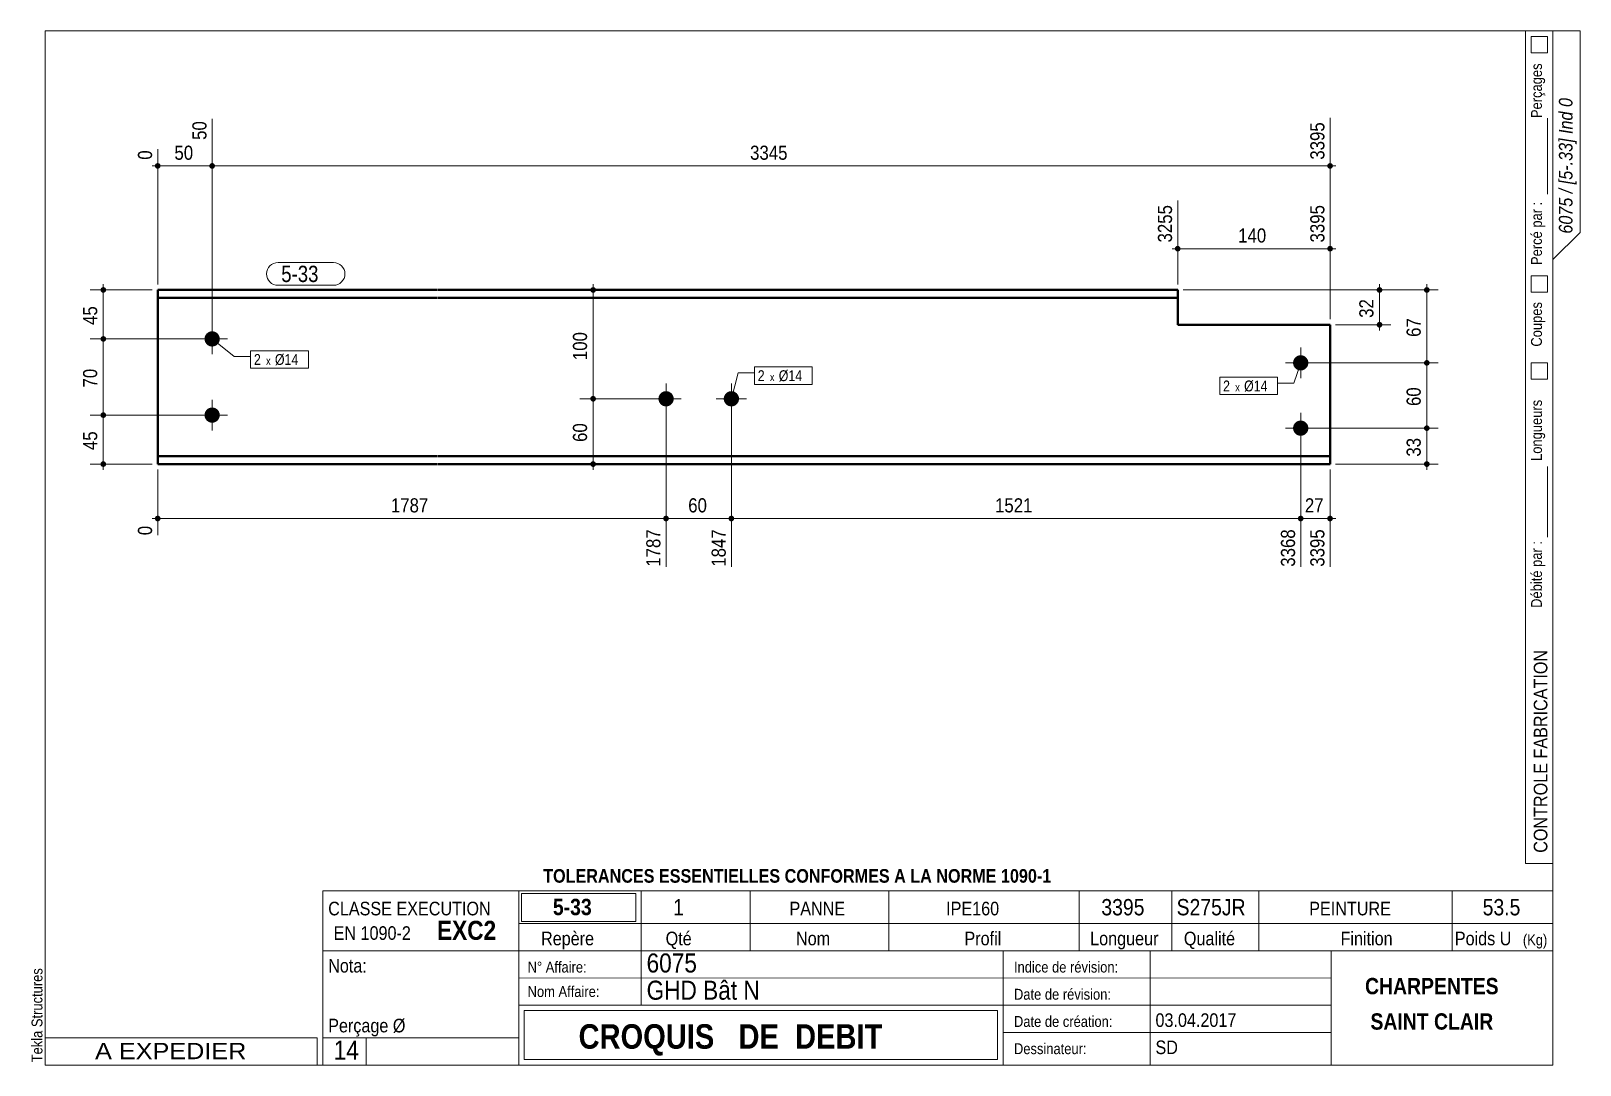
# Model space of a CAD drawing. Header units: millimetres. Extents: x 2 to 287, y 5 to 195.
import ezdxf

# ---------------------------------------------------------------- set-up
doc = ezdxf.new("R2010")
doc.units = ezdxf.units.MM
doc.linetypes.add('CACHE2', pattern=[1.190625, 0.79375, -0.396875])
for name, color, linetype, lineweight in [('Autre type objet', 1, 'Continuous', 0), ('Boulon', 7, 'Continuous', 0), ('Cache', 7, 'Continuous', 0), ('Cotation', 7, 'Continuous', 0), ('Désignation boulon', 3, 'Continuous', 0), ('Feuille dessin', 5, 'Continuous', 0), ('Piece', 2, 'Continuous', 0), ('Repère pièce', 3, 'Continuous', 0)]:
    doc.layers.add(name, color=color, linetype=linetype, lineweight=lineweight)
doc.styles.add('ARIAL', font='ARIAL.TTF')
doc.styles.add('ARIAL_BOLD', font='ARIALBD.TTF')
doc.styles.add('ARIAL_ITALIC', font='ARIALI.TTF')
doc.styles.add('ARIAL_NARROW', font='ARIAL.TTF')
doc.styles.add('COMIC_SANS_MS', font='COMIC.TTF')

# ---------------------------------------------------------------- blocks, each defined once
blk = doc.blocks.new('*A1')
at = {"layer": 'Boulon'}
for points in [[(119.11, 128.82), (119.15, 128.81), (119.18, 128.81), (119.22, 128.81), (119.25, 128.81), (119.29, 128.8), (119.32, 128.8), (119.35, 128.79), (119.39, 128.78), (119.42, 128.77), (119.45, 128.77), (119.49, 128.76), (119.52, 128.75), (119.55, 128.73), (119.58, 128.72), (119.62, 128.71), (119.65, 128.7), (119.68, 128.68), (119.71, 128.67), (119.74, 128.65), (119.77, 128.63), (119.8, 128.62), (119.83, 128.6), (119.86, 128.58), (119.89, 128.56), (119.91, 128.54), (119.94, 128.52), (119.97, 128.5), (119.99, 128.48), (120.02, 128.45), (120.05, 128.43), (120.07, 128.41), (120.09, 128.38), (120.12, 128.36), (120.14, 128.33), (120.16, 128.3), (120.18, 128.28), (120.2, 128.25), (120.22, 128.22), (120.24, 128.19), (120.26, 128.17), (120.28, 128.14), (120.3, 128.11), (120.31, 128.08), (120.33, 128.05), (120.35, 128.01), (120.36, 127.98), (120.37, 127.95), (120.39, 127.92), (120.4, 127.89), (120.41, 127.86), (120.42, 127.82), (120.43, 127.79), (120.44, 127.76), (120.45, 127.72), (120.45, 127.69), (120.46, 127.66), (120.46, 127.62), (120.47, 127.59), (120.47, 127.55), (120.48, 127.52), (120.48, 127.49), (120.48, 127.45), (120.48, 127.42), (120.48, 127.38), (120.48, 127.35), (120.48, 127.31), (120.47, 127.28), (120.47, 127.24), (120.46, 127.21), (120.46, 127.18), (120.45, 127.14), (120.45, 127.11), (120.44, 127.08), (120.43, 127.04), (120.42, 127.01), (120.41, 126.98), (120.4, 126.94), (120.39, 126.91), (120.37, 126.88), (120.36, 126.85), (120.35, 126.82), (120.33, 126.79), (120.31, 126.76), (120.3, 126.73), (120.28, 126.7), (120.26, 126.67), (120.24, 126.64), (120.22, 126.61), (120.2, 126.58), (120.18, 126.56), (120.16, 126.53), (120.14, 126.5), (120.12, 126.48), (120.09, 126.45), (120.07, 126.43), (120.05, 126.4), (120.02, 126.38), (119.99, 126.36), (119.97, 126.33), (119.94, 126.31), (119.91, 126.29), (119.89, 126.27), (119.86, 126.25), (119.83, 126.23), (119.8, 126.22), (119.77, 126.2), (119.74, 126.18), (119.71, 126.17), (119.68, 126.15), (119.65, 126.14), (119.62, 126.12), (119.58, 126.11), (119.55, 126.1), (119.52, 126.09), (119.49, 126.08), (119.45, 126.07), (119.42, 126.06), (119.39, 126.05), (119.35, 126.04), (119.32, 126.04), (119.29, 126.03), (119.25, 126.03), (119.22, 126.02), (119.18, 126.02), (119.15, 126.02), (119.11, 126.02), (119.08, 126.02), (119.05, 126.02), (119.01, 126.02), (118.98, 126.02), (118.94, 126.02), (118.91, 126.03), (118.87, 126.03), (118.84, 126.04), (118.81, 126.04), (118.77, 126.05), (118.74, 126.06), (118.71, 126.07), (118.67, 126.08), (118.64, 126.09), (118.61, 126.1), (118.58, 126.11), (118.54, 126.12), (118.51, 126.14), (118.48, 126.15), (118.45, 126.17), (118.42, 126.18), (118.39, 126.2), (118.36, 126.22), (118.33, 126.23), (118.3, 126.25), (118.27, 126.27), (118.25, 126.29), (118.22, 126.31), (118.19, 126.33), (118.17, 126.36), (118.14, 126.38), (118.11, 126.4), (118.09, 126.43), (118.07, 126.45), (118.04, 126.48), (118.02, 126.5), (118, 126.53), (117.98, 126.56), (117.96, 126.58), (117.94, 126.61), (117.92, 126.64), (117.9, 126.67), (117.88, 126.7), (117.86, 126.73), (117.84, 126.76), (117.83, 126.79), (117.81, 126.82), (117.8, 126.85), (117.79, 126.88), (117.77, 126.91), (117.76, 126.94), (117.75, 126.98), (117.74, 127.01), (117.73, 127.04), (117.72, 127.08), (117.71, 127.11), (117.71, 127.14), (117.7, 127.18), (117.69, 127.21), (117.69, 127.24), (117.69, 127.28), (117.68, 127.31), (117.68, 127.35), (117.68, 127.38), (117.68, 127.42), (117.68, 127.45), (117.68, 127.49), (117.68, 127.52), (117.69, 127.55), (117.69, 127.59), (117.69, 127.62), (117.7, 127.66), (117.71, 127.69), (117.71, 127.72), (117.72, 127.76), (117.73, 127.79), (117.74, 127.82), (117.75, 127.86), (117.76, 127.89), (117.77, 127.92), (117.79, 127.95), (117.8, 127.98), (117.81, 128.01), (117.83, 128.05), (117.84, 128.08), (117.86, 128.11), (117.88, 128.14), (117.9, 128.17), (117.92, 128.19), (117.94, 128.22), (117.96, 128.25), (117.98, 128.28), (118, 128.3), (118.02, 128.33), (118.04, 128.36), (118.07, 128.38), (118.09, 128.41), (118.11, 128.43), (118.14, 128.45), (118.17, 128.48), (118.19, 128.5), (118.22, 128.52), (118.25, 128.54), (118.27, 128.56), (118.3, 128.58), (118.33, 128.6), (118.36, 128.62), (118.39, 128.63), (118.42, 128.65), (118.45, 128.67), (118.48, 128.68), (118.51, 128.7), (118.54, 128.71), (118.58, 128.72), (118.61, 128.73), (118.64, 128.75), (118.67, 128.76), (118.71, 128.77), (118.74, 128.77), (118.77, 128.78), (118.81, 128.79), (118.84, 128.8), (118.87, 128.8), (118.91, 128.81), (118.94, 128.81), (118.98, 128.81), (119.01, 128.81), (119.05, 128.82), (119.08, 128.82)], [(131.11, 128.82), (131.15, 128.81), (131.18, 128.81), (131.22, 128.81), (131.25, 128.81), (131.29, 128.8), (131.32, 128.8), (131.35, 128.79), (131.39, 128.78), (131.42, 128.77), (131.45, 128.77), (131.49, 128.76), (131.52, 128.75), (131.55, 128.73), (131.58, 128.72), (131.62, 128.71), (131.65, 128.7), (131.68, 128.68), (131.71, 128.67), (131.74, 128.65), (131.77, 128.63), (131.8, 128.62), (131.83, 128.6), (131.86, 128.58), (131.89, 128.56), (131.91, 128.54), (131.94, 128.52), (131.97, 128.5), (131.99, 128.48), (132.02, 128.45), (132.05, 128.43), (132.07, 128.41), (132.09, 128.38), (132.12, 128.36), (132.14, 128.33), (132.16, 128.3), (132.18, 128.28), (132.2, 128.25), (132.22, 128.22), (132.24, 128.19), (132.26, 128.17), (132.28, 128.14), (132.3, 128.11), (132.31, 128.08), (132.33, 128.05), (132.35, 128.01), (132.36, 127.98), (132.37, 127.95), (132.39, 127.92), (132.4, 127.89), (132.41, 127.86), (132.42, 127.82), (132.43, 127.79), (132.44, 127.76), (132.45, 127.72), (132.45, 127.69), (132.46, 127.66), (132.46, 127.62), (132.47, 127.59), (132.47, 127.55), (132.48, 127.52), (132.48, 127.49), (132.48, 127.45), (132.48, 127.42), (132.48, 127.38), (132.48, 127.35), (132.48, 127.31), (132.47, 127.28), (132.47, 127.24), (132.46, 127.21), (132.46, 127.18), (132.45, 127.14), (132.45, 127.11), (132.44, 127.08), (132.43, 127.04), (132.42, 127.01), (132.41, 126.98), (132.4, 126.94), (132.39, 126.91), (132.37, 126.88), (132.36, 126.85), (132.35, 126.82), (132.33, 126.79), (132.31, 126.76), (132.3, 126.73), (132.28, 126.7), (132.26, 126.67), (132.24, 126.64), (132.22, 126.61), (132.2, 126.58), (132.18, 126.56), (132.16, 126.53), (132.14, 126.5), (132.12, 126.48), (132.09, 126.45), (132.07, 126.43), (132.05, 126.4), (132.02, 126.38), (131.99, 126.36), (131.97, 126.33), (131.94, 126.31), (131.91, 126.29), (131.89, 126.27), (131.86, 126.25), (131.83, 126.23), (131.8, 126.22), (131.77, 126.2), (131.74, 126.18), (131.71, 126.17), (131.68, 126.15), (131.65, 126.14), (131.62, 126.12), (131.58, 126.11), (131.55, 126.1), (131.52, 126.09), (131.49, 126.08), (131.45, 126.07), (131.42, 126.06), (131.39, 126.05), (131.35, 126.04), (131.32, 126.04), (131.29, 126.03), (131.25, 126.03), (131.22, 126.02), (131.18, 126.02), (131.15, 126.02), (131.11, 126.02), (131.08, 126.02), (131.05, 126.02), (131.01, 126.02), (130.98, 126.02), (130.94, 126.02), (130.91, 126.03), (130.87, 126.03), (130.84, 126.04), (130.81, 126.04), (130.77, 126.05), (130.74, 126.06), (130.71, 126.07), (130.67, 126.08), (130.64, 126.09), (130.61, 126.1), (130.58, 126.11), (130.54, 126.12), (130.51, 126.14), (130.48, 126.15), (130.45, 126.17), (130.42, 126.18), (130.39, 126.2), (130.36, 126.22), (130.33, 126.23), (130.3, 126.25), (130.27, 126.27), (130.25, 126.29), (130.22, 126.31), (130.19, 126.33), (130.17, 126.36), (130.14, 126.38), (130.11, 126.4), (130.09, 126.43), (130.07, 126.45), (130.04, 126.48), (130.02, 126.5), (130, 126.53), (129.98, 126.56), (129.96, 126.58), (129.94, 126.61), (129.92, 126.64), (129.9, 126.67), (129.88, 126.7), (129.86, 126.73), (129.84, 126.76), (129.83, 126.79), (129.81, 126.82), (129.8, 126.85), (129.79, 126.88), (129.77, 126.91), (129.76, 126.94), (129.75, 126.98), (129.74, 127.01), (129.73, 127.04), (129.72, 127.08), (129.71, 127.11), (129.71, 127.14), (129.7, 127.18), (129.69, 127.21), (129.69, 127.24), (129.69, 127.28), (129.68, 127.31), (129.68, 127.35), (129.68, 127.38), (129.68, 127.42), (129.68, 127.45), (129.68, 127.49), (129.68, 127.52), (129.69, 127.55), (129.69, 127.59), (129.69, 127.62), (129.7, 127.66), (129.71, 127.69), (129.71, 127.72), (129.72, 127.76), (129.73, 127.79), (129.74, 127.82), (129.75, 127.86), (129.76, 127.89), (129.77, 127.92), (129.79, 127.95), (129.8, 127.98), (129.81, 128.01), (129.83, 128.05), (129.84, 128.08), (129.86, 128.11), (129.88, 128.14), (129.9, 128.17), (129.92, 128.19), (129.94, 128.22), (129.96, 128.25), (129.98, 128.28), (130, 128.3), (130.02, 128.33), (130.04, 128.36), (130.07, 128.38), (130.09, 128.41), (130.11, 128.43), (130.14, 128.45), (130.17, 128.48), (130.19, 128.5), (130.22, 128.52), (130.25, 128.54), (130.27, 128.56), (130.3, 128.58), (130.33, 128.6), (130.36, 128.62), (130.39, 128.63), (130.42, 128.65), (130.45, 128.67), (130.48, 128.68), (130.51, 128.7), (130.54, 128.71), (130.58, 128.72), (130.61, 128.73), (130.64, 128.75), (130.67, 128.76), (130.71, 128.77), (130.74, 128.77), (130.77, 128.78), (130.81, 128.79), (130.84, 128.8), (130.87, 128.8), (130.91, 128.81), (130.94, 128.81), (130.98, 128.81), (131.01, 128.81), (131.05, 128.82), (131.08, 128.82)]]:
    blk.add_hatch(color=256, dxfattribs=at).paths.add_polyline_path(points, flags=17)
at = {"layer": 'Boulon', "linetype": 'Continuous', "lineweight": 0}
for p, q in [((119.08, 130.22), (119.08, 124.62)), ((131.08, 130.22), (131.08, 124.62)), ((121.88, 127.42), (116.28, 127.42)), ((133.88, 127.42), (128.28, 127.42))]:
    blk.add_line(p, q, dxfattribs=at)
blk = doc.blocks.new('*A2')
at = {"layer": 'Boulon'}
for points in [[(34.28, 138.45), (34.28, 138.49), (34.28, 138.52), (34.29, 138.55), (34.29, 138.59), (34.29, 138.62), (34.3, 138.66), (34.31, 138.69), (34.31, 138.72), (34.32, 138.76), (34.33, 138.79), (34.34, 138.82), (34.35, 138.86), (34.36, 138.89), (34.37, 138.92), (34.39, 138.95), (34.4, 138.98), (34.41, 139.01), (34.43, 139.05), (34.44, 139.08), (34.46, 139.11), (34.48, 139.14), (34.5, 139.17), (34.52, 139.19), (34.54, 139.22), (34.56, 139.25), (34.58, 139.28), (34.6, 139.3), (34.62, 139.33), (34.64, 139.36), (34.67, 139.38), (34.69, 139.41), (34.71, 139.43), (34.74, 139.45), (34.77, 139.48), (34.79, 139.5), (34.82, 139.52), (34.85, 139.54), (34.87, 139.56), (34.9, 139.58), (34.93, 139.6), (34.96, 139.62), (34.99, 139.63), (35.02, 139.65), (35.05, 139.67), (35.08, 139.68), (35.11, 139.7), (35.14, 139.71), (35.18, 139.72), (35.21, 139.73), (35.24, 139.75), (35.27, 139.76), (35.31, 139.77), (35.34, 139.77), (35.37, 139.78), (35.41, 139.79), (35.44, 139.8), (35.47, 139.8), (35.51, 139.81), (35.54, 139.81), (35.58, 139.81), (35.61, 139.81), (35.65, 139.82), (35.68, 139.82), (35.71, 139.82), (35.75, 139.81), (35.78, 139.81), (35.82, 139.81), (35.85, 139.81), (35.89, 139.8), (35.92, 139.8), (35.95, 139.79), (35.99, 139.78), (36.02, 139.77), (36.05, 139.77), (36.09, 139.76), (36.12, 139.75), (36.15, 139.73), (36.18, 139.72), (36.22, 139.71), (36.25, 139.7), (36.28, 139.68), (36.31, 139.67), (36.34, 139.65), (36.37, 139.63), (36.4, 139.62), (36.43, 139.6), (36.46, 139.58), (36.49, 139.56), (36.51, 139.54), (36.54, 139.52), (36.57, 139.5), (36.59, 139.48), (36.62, 139.45), (36.65, 139.43), (36.67, 139.41), (36.69, 139.38), (36.72, 139.36), (36.74, 139.33), (36.76, 139.3), (36.78, 139.28), (36.8, 139.25), (36.82, 139.22), (36.84, 139.19), (36.86, 139.17), (36.88, 139.14), (36.9, 139.11), (36.91, 139.08), (36.93, 139.05), (36.95, 139.01), (36.96, 138.98), (36.97, 138.95), (36.99, 138.92), (37, 138.89), (37.01, 138.86), (37.02, 138.82), (37.03, 138.79), (37.04, 138.76), (37.05, 138.72), (37.05, 138.69), (37.06, 138.66), (37.06, 138.62), (37.07, 138.59), (37.07, 138.55), (37.08, 138.52), (37.08, 138.49), (37.08, 138.45), (37.08, 138.42), (37.08, 138.38), (37.08, 138.35), (37.08, 138.31), (37.07, 138.28), (37.07, 138.24), (37.06, 138.21), (37.06, 138.18), (37.05, 138.14), (37.05, 138.11), (37.04, 138.08), (37.03, 138.04), (37.02, 138.01), (37.01, 137.98), (37, 137.94), (36.99, 137.91), (36.97, 137.88), (36.96, 137.85), (36.95, 137.82), (36.93, 137.79), (36.91, 137.76), (36.9, 137.73), (36.88, 137.7), (36.86, 137.67), (36.84, 137.64), (36.82, 137.61), (36.8, 137.58), (36.78, 137.56), (36.76, 137.53), (36.74, 137.5), (36.72, 137.48), (36.69, 137.45), (36.67, 137.43), (36.65, 137.4), (36.62, 137.38), (36.59, 137.36), (36.57, 137.33), (36.54, 137.31), (36.51, 137.29), (36.49, 137.27), (36.46, 137.25), (36.43, 137.23), (36.4, 137.22), (36.37, 137.2), (36.34, 137.18), (36.31, 137.17), (36.28, 137.15), (36.25, 137.14), (36.22, 137.12), (36.18, 137.11), (36.15, 137.1), (36.12, 137.09), (36.09, 137.08), (36.05, 137.07), (36.02, 137.06), (35.99, 137.05), (35.95, 137.04), (35.92, 137.04), (35.89, 137.03), (35.85, 137.03), (35.82, 137.02), (35.78, 137.02), (35.75, 137.02), (35.71, 137.02), (35.68, 137.02), (35.65, 137.02), (35.61, 137.02), (35.58, 137.02), (35.54, 137.02), (35.51, 137.03), (35.47, 137.03), (35.44, 137.04), (35.41, 137.04), (35.37, 137.05), (35.34, 137.06), (35.31, 137.07), (35.27, 137.08), (35.24, 137.09), (35.21, 137.1), (35.18, 137.11), (35.14, 137.12), (35.11, 137.14), (35.08, 137.15), (35.05, 137.17), (35.02, 137.18), (34.99, 137.2), (34.96, 137.22), (34.93, 137.23), (34.9, 137.25), (34.87, 137.27), (34.85, 137.29), (34.82, 137.31), (34.79, 137.33), (34.77, 137.36), (34.74, 137.38), (34.71, 137.4), (34.69, 137.43), (34.67, 137.45), (34.64, 137.48), (34.62, 137.5), (34.6, 137.53), (34.58, 137.56), (34.56, 137.58), (34.54, 137.61), (34.52, 137.64), (34.5, 137.67), (34.48, 137.7), (34.46, 137.73), (34.44, 137.76), (34.43, 137.79), (34.41, 137.82), (34.4, 137.85), (34.39, 137.88), (34.37, 137.91), (34.36, 137.94), (34.35, 137.98), (34.34, 138.01), (34.33, 138.04), (34.32, 138.08), (34.31, 138.11), (34.31, 138.14), (34.3, 138.18), (34.29, 138.21), (34.29, 138.24), (34.29, 138.28), (34.28, 138.31), (34.28, 138.35), (34.28, 138.38), (34.28, 138.42)], [(34.28, 124.45), (34.28, 124.49), (34.28, 124.52), (34.29, 124.55), (34.29, 124.59), (34.29, 124.62), (34.3, 124.66), (34.31, 124.69), (34.31, 124.72), (34.32, 124.76), (34.33, 124.79), (34.34, 124.82), (34.35, 124.86), (34.36, 124.89), (34.37, 124.92), (34.39, 124.95), (34.4, 124.98), (34.41, 125.01), (34.43, 125.05), (34.44, 125.08), (34.46, 125.11), (34.48, 125.14), (34.5, 125.17), (34.52, 125.19), (34.54, 125.22), (34.56, 125.25), (34.58, 125.28), (34.6, 125.3), (34.62, 125.33), (34.64, 125.36), (34.67, 125.38), (34.69, 125.41), (34.71, 125.43), (34.74, 125.45), (34.77, 125.48), (34.79, 125.5), (34.82, 125.52), (34.85, 125.54), (34.87, 125.56), (34.9, 125.58), (34.93, 125.6), (34.96, 125.62), (34.99, 125.63), (35.02, 125.65), (35.05, 125.67), (35.08, 125.68), (35.11, 125.7), (35.14, 125.71), (35.18, 125.72), (35.21, 125.73), (35.24, 125.75), (35.27, 125.76), (35.31, 125.77), (35.34, 125.77), (35.37, 125.78), (35.41, 125.79), (35.44, 125.8), (35.47, 125.8), (35.51, 125.81), (35.54, 125.81), (35.58, 125.81), (35.61, 125.81), (35.65, 125.82), (35.68, 125.82), (35.71, 125.82), (35.75, 125.81), (35.78, 125.81), (35.82, 125.81), (35.85, 125.81), (35.89, 125.8), (35.92, 125.8), (35.95, 125.79), (35.99, 125.78), (36.02, 125.77), (36.05, 125.77), (36.09, 125.76), (36.12, 125.75), (36.15, 125.73), (36.18, 125.72), (36.22, 125.71), (36.25, 125.7), (36.28, 125.68), (36.31, 125.67), (36.34, 125.65), (36.37, 125.63), (36.4, 125.62), (36.43, 125.6), (36.46, 125.58), (36.49, 125.56), (36.51, 125.54), (36.54, 125.52), (36.57, 125.5), (36.59, 125.48), (36.62, 125.45), (36.65, 125.43), (36.67, 125.41), (36.69, 125.38), (36.72, 125.36), (36.74, 125.33), (36.76, 125.3), (36.78, 125.28), (36.8, 125.25), (36.82, 125.22), (36.84, 125.19), (36.86, 125.17), (36.88, 125.14), (36.9, 125.11), (36.91, 125.08), (36.93, 125.05), (36.95, 125.01), (36.96, 124.98), (36.97, 124.95), (36.99, 124.92), (37, 124.89), (37.01, 124.86), (37.02, 124.82), (37.03, 124.79), (37.04, 124.76), (37.05, 124.72), (37.05, 124.69), (37.06, 124.66), (37.06, 124.62), (37.07, 124.59), (37.07, 124.55), (37.08, 124.52), (37.08, 124.49), (37.08, 124.45), (37.08, 124.42), (37.08, 124.38), (37.08, 124.35), (37.08, 124.31), (37.07, 124.28), (37.07, 124.24), (37.06, 124.21), (37.06, 124.18), (37.05, 124.14), (37.05, 124.11), (37.04, 124.08), (37.03, 124.04), (37.02, 124.01), (37.01, 123.98), (37, 123.94), (36.99, 123.91), (36.97, 123.88), (36.96, 123.85), (36.95, 123.82), (36.93, 123.79), (36.91, 123.76), (36.9, 123.73), (36.88, 123.7), (36.86, 123.67), (36.84, 123.64), (36.82, 123.61), (36.8, 123.58), (36.78, 123.56), (36.76, 123.53), (36.74, 123.5), (36.72, 123.48), (36.69, 123.45), (36.67, 123.43), (36.65, 123.4), (36.62, 123.38), (36.59, 123.36), (36.57, 123.33), (36.54, 123.31), (36.51, 123.29), (36.49, 123.27), (36.46, 123.25), (36.43, 123.23), (36.4, 123.22), (36.37, 123.2), (36.34, 123.18), (36.31, 123.17), (36.28, 123.15), (36.25, 123.14), (36.22, 123.12), (36.18, 123.11), (36.15, 123.1), (36.12, 123.09), (36.09, 123.08), (36.05, 123.07), (36.02, 123.06), (35.99, 123.05), (35.95, 123.04), (35.92, 123.04), (35.89, 123.03), (35.85, 123.03), (35.82, 123.02), (35.78, 123.02), (35.75, 123.02), (35.71, 123.02), (35.68, 123.02), (35.65, 123.02), (35.61, 123.02), (35.58, 123.02), (35.54, 123.02), (35.51, 123.03), (35.47, 123.03), (35.44, 123.04), (35.41, 123.04), (35.37, 123.05), (35.34, 123.06), (35.31, 123.07), (35.27, 123.08), (35.24, 123.09), (35.21, 123.1), (35.18, 123.11), (35.14, 123.12), (35.11, 123.14), (35.08, 123.15), (35.05, 123.17), (35.02, 123.18), (34.99, 123.2), (34.96, 123.22), (34.93, 123.23), (34.9, 123.25), (34.87, 123.27), (34.85, 123.29), (34.82, 123.31), (34.79, 123.33), (34.77, 123.36), (34.74, 123.38), (34.71, 123.4), (34.69, 123.43), (34.67, 123.45), (34.64, 123.48), (34.62, 123.5), (34.6, 123.53), (34.58, 123.56), (34.56, 123.58), (34.54, 123.61), (34.52, 123.64), (34.5, 123.67), (34.48, 123.7), (34.46, 123.73), (34.44, 123.76), (34.43, 123.79), (34.41, 123.82), (34.4, 123.85), (34.39, 123.88), (34.37, 123.91), (34.36, 123.94), (34.35, 123.98), (34.34, 124.01), (34.33, 124.04), (34.32, 124.08), (34.31, 124.11), (34.31, 124.14), (34.3, 124.18), (34.29, 124.21), (34.29, 124.24), (34.29, 124.28), (34.28, 124.31), (34.28, 124.35), (34.28, 124.38), (34.28, 124.42)]]:
    blk.add_hatch(color=256, dxfattribs=at).paths.add_polyline_path(points, flags=17)
at = {"layer": 'Boulon', "linetype": 'Continuous', "lineweight": 0}
for p, q in [((35.68, 141.22), (35.68, 135.62)), ((32.88, 138.42), (38.48, 138.42)), ((35.68, 127.22), (35.68, 121.62)), ((32.88, 124.42), (38.48, 124.42))]:
    blk.add_line(p, q, dxfattribs=at)
blk = doc.blocks.new('*A3')
at = {"layer": 'Boulon'}
for points in [[(234.28, 134.05), (234.28, 134.09), (234.28, 134.12), (234.29, 134.15), (234.29, 134.19), (234.29, 134.22), (234.3, 134.26), (234.31, 134.29), (234.31, 134.32), (234.32, 134.36), (234.33, 134.39), (234.34, 134.42), (234.35, 134.46), (234.36, 134.49), (234.37, 134.52), (234.39, 134.55), (234.4, 134.58), (234.41, 134.62), (234.43, 134.65), (234.44, 134.68), (234.46, 134.71), (234.48, 134.74), (234.5, 134.77), (234.52, 134.8), (234.53, 134.82), (234.55, 134.85), (234.58, 134.88), (234.6, 134.91), (234.62, 134.93), (234.64, 134.96), (234.67, 134.98), (234.69, 135.01), (234.71, 135.03), (234.74, 135.05), (234.76, 135.08), (234.79, 135.1), (234.82, 135.12), (234.85, 135.14), (234.87, 135.16), (234.9, 135.18), (234.93, 135.2), (234.96, 135.22), (234.99, 135.24), (235.02, 135.25), (235.05, 135.27), (235.08, 135.28), (235.11, 135.3), (235.14, 135.31), (235.18, 135.32), (235.21, 135.34), (235.24, 135.35), (235.27, 135.36), (235.31, 135.37), (235.34, 135.38), (235.37, 135.38), (235.41, 135.39), (235.44, 135.4), (235.47, 135.4), (235.51, 135.41), (235.54, 135.41), (235.58, 135.41), (235.61, 135.42), (235.65, 135.42), (235.68, 135.42), (235.71, 135.42), (235.75, 135.42), (235.78, 135.41), (235.82, 135.41), (235.85, 135.41), (235.88, 135.4), (235.92, 135.4), (235.95, 135.39), (235.99, 135.38), (236.02, 135.38), (236.05, 135.37), (236.09, 135.36), (236.12, 135.35), (236.15, 135.34), (236.18, 135.32), (236.22, 135.31), (236.25, 135.3), (236.28, 135.28), (236.31, 135.27), (236.34, 135.25), (236.37, 135.24), (236.4, 135.22), (236.43, 135.2), (236.46, 135.18), (236.49, 135.16), (236.51, 135.14), (236.54, 135.12), (236.57, 135.1), (236.59, 135.08), (236.62, 135.05), (236.64, 135.03), (236.67, 135.01), (236.69, 134.98), (236.72, 134.96), (236.74, 134.93), (236.76, 134.91), (236.78, 134.88), (236.8, 134.85), (236.82, 134.82), (236.84, 134.8), (236.86, 134.77), (236.88, 134.74), (236.9, 134.71), (236.91, 134.68), (236.93, 134.65), (236.94, 134.62), (236.96, 134.58), (236.97, 134.55), (236.99, 134.52), (237, 134.49), (237.01, 134.46), (237.02, 134.42), (237.03, 134.39), (237.04, 134.36), (237.05, 134.32), (237.05, 134.29), (237.06, 134.26), (237.06, 134.22), (237.07, 134.19), (237.07, 134.15), (237.08, 134.12), (237.08, 134.09), (237.08, 134.05), (237.08, 134.02), (237.08, 133.98), (237.08, 133.95), (237.08, 133.91), (237.07, 133.88), (237.07, 133.85), (237.06, 133.81), (237.06, 133.78), (237.05, 133.74), (237.05, 133.71), (237.04, 133.68), (237.03, 133.64), (237.02, 133.61), (237.01, 133.58), (237, 133.55), (236.99, 133.51), (236.97, 133.48), (236.96, 133.45), (236.94, 133.42), (236.93, 133.39), (236.91, 133.36), (236.9, 133.33), (236.88, 133.3), (236.86, 133.27), (236.84, 133.24), (236.82, 133.21), (236.8, 133.18), (236.78, 133.16), (236.76, 133.13), (236.74, 133.1), (236.72, 133.08), (236.69, 133.05), (236.67, 133.03), (236.64, 133), (236.62, 132.98), (236.59, 132.96), (236.57, 132.94), (236.54, 132.91), (236.51, 132.89), (236.49, 132.87), (236.46, 132.85), (236.43, 132.83), (236.4, 132.82), (236.37, 132.8), (236.34, 132.78), (236.31, 132.77), (236.28, 132.75), (236.25, 132.74), (236.22, 132.72), (236.18, 132.71), (236.15, 132.7), (236.12, 132.69), (236.09, 132.68), (236.05, 132.67), (236.02, 132.66), (235.99, 132.65), (235.95, 132.64), (235.92, 132.64), (235.88, 132.63), (235.85, 132.63), (235.82, 132.62), (235.78, 132.62), (235.75, 132.62), (235.71, 132.62), (235.68, 132.62), (235.65, 132.62), (235.61, 132.62), (235.58, 132.62), (235.54, 132.62), (235.51, 132.63), (235.47, 132.63), (235.44, 132.64), (235.41, 132.64), (235.37, 132.65), (235.34, 132.66), (235.31, 132.67), (235.27, 132.68), (235.24, 132.69), (235.21, 132.7), (235.18, 132.71), (235.14, 132.72), (235.11, 132.74), (235.08, 132.75), (235.05, 132.77), (235.02, 132.78), (234.99, 132.8), (234.96, 132.82), (234.93, 132.83), (234.9, 132.85), (234.87, 132.87), (234.85, 132.89), (234.82, 132.91), (234.79, 132.94), (234.76, 132.96), (234.74, 132.98), (234.71, 133), (234.69, 133.03), (234.67, 133.05), (234.64, 133.08), (234.62, 133.1), (234.6, 133.13), (234.58, 133.16), (234.55, 133.18), (234.53, 133.21), (234.52, 133.24), (234.5, 133.27), (234.48, 133.3), (234.46, 133.33), (234.44, 133.36), (234.43, 133.39), (234.41, 133.42), (234.4, 133.45), (234.39, 133.48), (234.37, 133.51), (234.36, 133.55), (234.35, 133.58), (234.34, 133.61), (234.33, 133.64), (234.32, 133.68), (234.31, 133.71), (234.31, 133.74), (234.3, 133.78), (234.29, 133.81), (234.29, 133.85), (234.29, 133.88), (234.28, 133.91), (234.28, 133.95), (234.28, 133.98), (234.28, 134.02)], [(234.28, 122.05), (234.28, 122.09), (234.28, 122.12), (234.29, 122.15), (234.29, 122.19), (234.29, 122.22), (234.3, 122.26), (234.31, 122.29), (234.31, 122.32), (234.32, 122.36), (234.33, 122.39), (234.34, 122.42), (234.35, 122.46), (234.36, 122.49), (234.37, 122.52), (234.39, 122.55), (234.4, 122.58), (234.41, 122.62), (234.43, 122.65), (234.44, 122.68), (234.46, 122.71), (234.48, 122.74), (234.5, 122.77), (234.52, 122.8), (234.53, 122.82), (234.55, 122.85), (234.58, 122.88), (234.6, 122.91), (234.62, 122.93), (234.64, 122.96), (234.67, 122.98), (234.69, 123.01), (234.71, 123.03), (234.74, 123.05), (234.76, 123.08), (234.79, 123.1), (234.82, 123.12), (234.85, 123.14), (234.87, 123.16), (234.9, 123.18), (234.93, 123.2), (234.96, 123.22), (234.99, 123.24), (235.02, 123.25), (235.05, 123.27), (235.08, 123.28), (235.11, 123.3), (235.14, 123.31), (235.18, 123.32), (235.21, 123.34), (235.24, 123.35), (235.27, 123.36), (235.31, 123.37), (235.34, 123.38), (235.37, 123.38), (235.41, 123.39), (235.44, 123.4), (235.47, 123.4), (235.51, 123.41), (235.54, 123.41), (235.58, 123.41), (235.61, 123.42), (235.65, 123.42), (235.68, 123.42), (235.71, 123.42), (235.75, 123.42), (235.78, 123.41), (235.82, 123.41), (235.85, 123.41), (235.88, 123.4), (235.92, 123.4), (235.95, 123.39), (235.99, 123.38), (236.02, 123.38), (236.05, 123.37), (236.09, 123.36), (236.12, 123.35), (236.15, 123.34), (236.18, 123.32), (236.22, 123.31), (236.25, 123.3), (236.28, 123.28), (236.31, 123.27), (236.34, 123.25), (236.37, 123.24), (236.4, 123.22), (236.43, 123.2), (236.46, 123.18), (236.49, 123.16), (236.51, 123.14), (236.54, 123.12), (236.57, 123.1), (236.59, 123.08), (236.62, 123.05), (236.64, 123.03), (236.67, 123.01), (236.69, 122.98), (236.72, 122.96), (236.74, 122.93), (236.76, 122.91), (236.78, 122.88), (236.8, 122.85), (236.82, 122.82), (236.84, 122.8), (236.86, 122.77), (236.88, 122.74), (236.9, 122.71), (236.91, 122.68), (236.93, 122.65), (236.94, 122.62), (236.96, 122.58), (236.97, 122.55), (236.99, 122.52), (237, 122.49), (237.01, 122.46), (237.02, 122.42), (237.03, 122.39), (237.04, 122.36), (237.05, 122.32), (237.05, 122.29), (237.06, 122.26), (237.06, 122.22), (237.07, 122.19), (237.07, 122.15), (237.08, 122.12), (237.08, 122.09), (237.08, 122.05), (237.08, 122.02), (237.08, 121.98), (237.08, 121.95), (237.08, 121.91), (237.07, 121.88), (237.07, 121.85), (237.06, 121.81), (237.06, 121.78), (237.05, 121.74), (237.05, 121.71), (237.04, 121.68), (237.03, 121.64), (237.02, 121.61), (237.01, 121.58), (237, 121.55), (236.99, 121.51), (236.97, 121.48), (236.96, 121.45), (236.94, 121.42), (236.93, 121.39), (236.91, 121.36), (236.9, 121.33), (236.88, 121.3), (236.86, 121.27), (236.84, 121.24), (236.82, 121.21), (236.8, 121.18), (236.78, 121.16), (236.76, 121.13), (236.74, 121.1), (236.72, 121.08), (236.69, 121.05), (236.67, 121.03), (236.64, 121), (236.62, 120.98), (236.59, 120.96), (236.57, 120.94), (236.54, 120.91), (236.51, 120.89), (236.49, 120.87), (236.46, 120.85), (236.43, 120.83), (236.4, 120.82), (236.37, 120.8), (236.34, 120.78), (236.31, 120.77), (236.28, 120.75), (236.25, 120.74), (236.22, 120.72), (236.18, 120.71), (236.15, 120.7), (236.12, 120.69), (236.09, 120.68), (236.05, 120.67), (236.02, 120.66), (235.99, 120.65), (235.95, 120.64), (235.92, 120.64), (235.88, 120.63), (235.85, 120.63), (235.82, 120.62), (235.78, 120.62), (235.75, 120.62), (235.71, 120.62), (235.68, 120.62), (235.65, 120.62), (235.61, 120.62), (235.58, 120.62), (235.54, 120.62), (235.51, 120.63), (235.47, 120.63), (235.44, 120.64), (235.41, 120.64), (235.37, 120.65), (235.34, 120.66), (235.31, 120.67), (235.27, 120.68), (235.24, 120.69), (235.21, 120.7), (235.18, 120.71), (235.14, 120.72), (235.11, 120.74), (235.08, 120.75), (235.05, 120.77), (235.02, 120.78), (234.99, 120.8), (234.96, 120.82), (234.93, 120.83), (234.9, 120.85), (234.87, 120.87), (234.85, 120.89), (234.82, 120.91), (234.79, 120.94), (234.76, 120.96), (234.74, 120.98), (234.71, 121), (234.69, 121.03), (234.67, 121.05), (234.64, 121.08), (234.62, 121.1), (234.6, 121.13), (234.58, 121.16), (234.55, 121.18), (234.53, 121.21), (234.52, 121.24), (234.5, 121.27), (234.48, 121.3), (234.46, 121.33), (234.44, 121.36), (234.43, 121.39), (234.41, 121.42), (234.4, 121.45), (234.39, 121.48), (234.37, 121.51), (234.36, 121.55), (234.35, 121.58), (234.34, 121.61), (234.33, 121.64), (234.32, 121.68), (234.31, 121.71), (234.31, 121.74), (234.3, 121.78), (234.29, 121.81), (234.29, 121.85), (234.29, 121.88), (234.28, 121.91), (234.28, 121.95), (234.28, 121.98), (234.28, 122.02)]]:
    blk.add_hatch(color=256, dxfattribs=at).paths.add_polyline_path(points, flags=17)
at = {"layer": 'Boulon', "linetype": 'Continuous', "lineweight": 0}
for p, q in [((235.68, 136.82), (235.68, 131.22)), ((232.88, 134.02), (238.48, 134.02)), ((235.68, 124.82), (235.68, 119.22)), ((232.88, 122.02), (238.48, 122.02))]:
    blk.add_line(p, q, dxfattribs=at)
blk = doc.blocks.new('*A4')
at = {"layer": 'Cache', "color": 7, "linetype": 'CACHE2', "lineweight": 20}
blk.add_line((241.079679, 116.897109), (241.079679, 115.417109), dxfattribs=at)
at = {"layer": 'Piece', "color": 2, "linetype": 'Continuous', "lineweight": 40}
for p, q in [((77.079679, 147.417109), (25.68, 147.417109)), ((25.68, 116.897109), (25.68, 147.417109)), ((77.079679, 145.937109), (25.68, 145.937109)), ((172.979679, 147.417109), (77.179679, 147.417109)), ((172.979679, 145.937109), (77.179679, 145.937109)), ((213.079679, 147.417109), (173.079679, 147.417109)), ((213.079679, 145.937109), (173.079679, 145.937109)), ((213.079679, 141.017109), (213.079679, 147.417109)), ((241.079679, 141.017109), (213.079679, 141.017109)), ((241.079679, 116.897109), (241.079679, 141.017109)), ((25.68, 116.897109), (77.079679, 116.897109)), ((25.68, 115.417109), (25.68, 116.897109)), ((77.179679, 116.897109), (172.979679, 116.897109)), ((173.079679, 116.897109), (241.079679, 116.897109)), ((241.079679, 115.417109), (241.079679, 116.897109)), ((77.079679, 115.417109), (25.68, 115.417109)), ((172.979679, 115.417109), (77.179679, 115.417109)), ((241.079679, 115.417109), (173.079679, 115.417109))]:
    blk.add_line(p, q, dxfattribs=at)
blk = doc.blocks.new('*A5')
at = {"layer": 'Feuille dessin', "linetype": 'Continuous', "lineweight": 0}
for p, q in [((282, 195), (5, 195)), ((5, 195), (5, 5)), ((282, 5), (282, 195)), ((5, 5), (282, 5))]:
    blk.add_line(p, q, dxfattribs=at)
at = {"layer": 'Feuille dessin', "style": 'ARIAL', "width": 0.85}
blk.add_text('Tekla Structures', height=2, rotation=90, dxfattribs=at).set_placement((4.5, 5.5))
blk = doc.blocks.new('*A6')
at = {"layer": 'Autre type objet', "linetype": 'Continuous', "lineweight": 0}
for p, q in [((277, 42), (277, 195)), ((277, 195), (287, 195)), ((278, 194), (278, 191)), ((281, 194), (278, 194)), ((281, 191), (281, 194)), ((282, 42), (282, 195)), ((287, 195), (287, 158)), ((278, 191), (281, 191)), ((281, 165), (281, 179)), ((287, 158), (282, 153)), ((278, 150), (278, 147)), ((281, 150), (278, 150)), ((281, 147), (281, 150)), ((278, 147), (281, 147)), ((278, 134), (278, 131)), ((281, 134), (278, 134)), ((281, 131), (281, 134)), ((278, 131), (281, 131)), ((281, 102), (281, 115)), ((277, 42), (282, 42))]:
    blk.add_line(p, q, dxfattribs=at)
at = {"layer": 'Autre type objet', "width": 0.85}
for s, height, style, p in [('Perçages', 2, 'ARIAL', (280, 179)), ('6075 / [5-.33] Ind 0', 2.5, 'ARIAL_ITALIC', (285.619109, 157.760245)), ('Percé par :', 2, 'ARIAL', (280, 152)), ('Coupes', 2, 'ARIAL', (280, 137)), ('Longueurs', 2, 'ARIAL', (280, 116)), ('Débité par :', 2, 'ARIAL', (280, 89)), ('CONTROLE FABRICATION', 2.5, 'ARIAL', (281, 44))]:
    blk.add_text(s, height=height, rotation=90, dxfattribs=dict(at, style=style)).set_placement(p)
blk = doc.blocks.new('*A7')
at = {"layer": 'Autre type objet', "linetype": 'Continuous', "lineweight": 0}
for p, q in [((56, 37), (92, 37)), ((56, 37), (56, 10)), ((92, 37), (92, 10)), ((56, 26), (92, 26)), ((56, 10), (92, 10)), ((56, 5), (56, 10)), ((64, 5), (64, 10)), ((56, 5), (64, 5))]:
    blk.add_line(p, q, dxfattribs=at)
at = {"layer": 'Autre type objet', "width": 0.85}
for s, height, style, p in [('CLASSE EXECUTION', 2.5, 'ARIAL', (57, 32.5)), ('EXC2', 3.5, 'ARIAL_BOLD', (77, 28)), ('EN 1090-2', 2.5, 'ARIAL', (58, 28)), ('Nota:', 2.5, 'ARIAL', (57, 22)), ('Perçage Ø', 2.5, 'ARIAL', (57, 11)), ('14', 3.5, 'ARIAL_NARROW', (58.014234, 6))]:
    blk.add_text(s, height=height, dxfattribs=dict(at, style=style)).set_placement(p)
blk = doc.blocks.new('*A8')
at = {"layer": 'Autre type objet', "linetype": 'Continuous', "lineweight": 0}
for p, q in [((92, 37), (282, 37)), ((92, 37), (92, 31)), ((114.5, 31), (114.5, 37)), ((134.5, 31), (134.5, 37)), ((160, 31), (160, 37)), ((195, 31), (195, 37)), ((212, 31), (212, 37)), ((228, 31), (228, 37)), ((263.5, 31), (263.5, 37)), ((282, 31), (282, 37)), ((92.51953, 36.5), (113.5, 36.5)), ((92.51953, 31.394341), (92.51953, 36.5)), ((113.5, 36.5), (113.5, 31.394341)), ((113.5, 31.394341), (92.51953, 31.394341)), ((92, 31), (282, 31)), ((92, 31), (92, 5)), ((114.5, 16), (114.5, 31)), ((134.5, 26), (134.5, 31)), ((160, 26), (160, 31)), ((195, 26), (195, 31)), ((212, 26), (212, 31)), ((228, 26), (228, 31)), ((263.5, 26), (263.5, 31)), ((282, 5), (282, 31)), ((92, 26), (282, 26)), ((181, 26), (181, 5)), ((208, 26), (208, 5)), ((241.262466, 5), (241.262466, 26)), ((92, 21), (241.327069, 20.935451)), ((92, 16), (181, 16)), ((93, 15), (180, 15)), ((93, 6), (93, 15)), ((180, 15), (180, 6)), ((181, 16), (241.297815, 16.021151)), ((181, 11), (241.217807, 10.969512)), ((180, 6), (93, 6)), ((92, 5), (282, 5))]:
    blk.add_line(p, q, dxfattribs=at)
at = {"layer": 'Autre type objet', "width": 0.85}
for s, height, style, p in [('TOLERANCES ESSENTIELLES CONFORMES A LA NORME 1090-1', 2.5, 'ARIAL_BOLD', (96.5, 38.5)), ('5-33', 3, 'ARIAL_BOLD', (98.285724, 32.540141)), ('1', 3, 'ARIAL', (120.389893, 32.5)), ('PANNE', 2.5, 'ARIAL', (141.75415, 32.5)), ('IPE160', 2.5, 'ARIAL', (170.538574, 32.5)), ('3395', 3, 'ARIAL', (199.053223, 32.5)), ('S275JR', 3, 'ARIAL', (212.880127, 32.5)), ('PEINTURE', 2.5, 'ARIAL', (237.24646, 32.5)), ('53.5', 3, 'ARIAL', (269.109863, 32.5)), ('Repère', 2.5, 'ARIAL', (96.112978, 27)), ('Qté', 2.5, 'ARIAL', (119, 27)), ('Nom', 2.5, 'ARIAL', (142.961426, 27)), ('Profil', 2.5, 'ARIAL', (173.903564, 27)), ('Longueur', 2.5, 'ARIAL', (197, 27)), ('Qualité', 2.5, 'ARIAL', (214.218018, 27)), ('Finition', 2.5, 'ARIAL', (243, 27)), ('Poids U', 2.5, 'ARIAL', (264, 27)), ('(Kg)', 2, 'ARIAL', (276.5, 27)), ('N° Affaire:', 2, 'ARIAL', (93.640566, 22)), ('6075', 3.5, 'ARIAL', (115.5, 22)), ('Indice de révision:', 2, 'ARIAL', (183, 22)), ('GHD Bât N', 3.5, 'ARIAL', (115.5, 17)), ('CHARPENTES', 3, 'ARIAL_BOLD', (247.5, 18)), ('Nom Affaire:', 2, 'ARIAL', (93.640566, 17.5)), ('Date de révision:', 2, 'ARIAL', (183, 17)), ('03.04.2017', 2.5, 'ARIAL', (209, 12)), ('SAINT CLAIR', 3, 'ARIAL_BOLD', (248.5, 11.5)), ('CROQUIS   DE  DEBIT', 4.5, 'ARIAL_BOLD', (103, 8)), ('Date de création:', 2, 'ARIAL', (183, 12)), ('Dessinateur:', 2, 'ARIAL', (183, 7)), ('SD', 2.5, 'ARIAL', (209, 7))]:
    blk.add_text(s, height=height, dxfattribs=dict(at, style=style)).set_placement(p)
blk = doc.blocks.new('*A9')
at = {"layer": 'Autre type objet', "linetype": 'Continuous', "lineweight": 0}
for p, q in [((5, 10), (55, 10)), ((5, 10), (5, 5)), ((55, 10), (55, 5)), ((5, 5), (55, 5))]:
    blk.add_line(p, q, dxfattribs=at)
at = {"layer": 'Autre type objet', "style": 'ARIAL', "width": 1.105}
blk.add_text('A EXPEDIER', height=3, dxfattribs=at).set_placement((14.169647, 6.073465))
blk = doc.blocks.new('*A10')
at = {"layer": 'Cotation'}
for points in [[(105.65, 126.9), (105.63, 126.9), (105.6, 126.9), (105.58, 126.91), (105.55, 126.91), (105.53, 126.92), (105.5, 126.93), (105.48, 126.94), (105.46, 126.95), (105.43, 126.96), (105.41, 126.97), (105.39, 126.98), (105.37, 127), (105.35, 127.01), (105.33, 127.03), (105.31, 127.05), (105.29, 127.07), (105.28, 127.09), (105.26, 127.11), (105.25, 127.13), (105.23, 127.15), (105.22, 127.17), (105.21, 127.19), (105.2, 127.22), (105.19, 127.24), (105.18, 127.27), (105.18, 127.29), (105.17, 127.31), (105.17, 127.34), (105.16, 127.37), (105.16, 127.39), (105.16, 127.42), (105.16, 127.44), (105.16, 127.47), (105.17, 127.49), (105.17, 127.52), (105.18, 127.54), (105.18, 127.57), (105.19, 127.59), (105.2, 127.62), (105.21, 127.64), (105.22, 127.66), (105.23, 127.68), (105.25, 127.71), (105.26, 127.73), (105.28, 127.75), (105.29, 127.77), (105.31, 127.78), (105.33, 127.8), (105.35, 127.82), (105.37, 127.83), (105.39, 127.85), (105.41, 127.86), (105.43, 127.87), (105.46, 127.89), (105.48, 127.9), (105.5, 127.91), (105.53, 127.91), (105.55, 127.92), (105.58, 127.93), (105.6, 127.93), (105.63, 127.93), (105.65, 127.94), (105.68, 127.94), (105.71, 127.94), (105.73, 127.93), (105.76, 127.93), (105.78, 127.93), (105.81, 127.92), (105.83, 127.91), (105.86, 127.91), (105.88, 127.9), (105.9, 127.89), (105.93, 127.87), (105.95, 127.86), (105.97, 127.85), (105.99, 127.83), (106.01, 127.82), (106.03, 127.8), (106.05, 127.78), (106.07, 127.77), (106.08, 127.75), (106.1, 127.73), (106.11, 127.71), (106.13, 127.68), (106.14, 127.66), (106.15, 127.64), (106.16, 127.62), (106.17, 127.59), (106.18, 127.57), (106.18, 127.54), (106.19, 127.52), (106.19, 127.49), (106.2, 127.47), (106.2, 127.44), (106.2, 127.42), (106.2, 127.39), (106.2, 127.37), (106.19, 127.34), (106.19, 127.31), (106.18, 127.29), (106.18, 127.27), (106.17, 127.24), (106.16, 127.22), (106.15, 127.19), (106.14, 127.17), (106.13, 127.15), (106.11, 127.13), (106.1, 127.11), (106.08, 127.09), (106.07, 127.07), (106.05, 127.05), (106.03, 127.03), (106.01, 127.01), (105.99, 127), (105.97, 126.98), (105.95, 126.97), (105.93, 126.96), (105.9, 126.95), (105.88, 126.94), (105.86, 126.93), (105.83, 126.92), (105.81, 126.91), (105.78, 126.91), (105.76, 126.9), (105.73, 126.9), (105.71, 126.9), (105.68, 126.9)], [(105.65, 114.9), (105.63, 114.9), (105.6, 114.9), (105.58, 114.91), (105.55, 114.91), (105.53, 114.92), (105.5, 114.93), (105.48, 114.94), (105.46, 114.95), (105.43, 114.96), (105.41, 114.97), (105.39, 114.98), (105.37, 115), (105.35, 115.02), (105.33, 115.03), (105.31, 115.05), (105.29, 115.07), (105.28, 115.09), (105.26, 115.11), (105.25, 115.13), (105.23, 115.15), (105.22, 115.17), (105.21, 115.19), (105.2, 115.22), (105.19, 115.24), (105.18, 115.27), (105.18, 115.29), (105.17, 115.32), (105.17, 115.34), (105.16, 115.37), (105.16, 115.39), (105.16, 115.42), (105.16, 115.44), (105.16, 115.47), (105.17, 115.49), (105.17, 115.52), (105.18, 115.54), (105.18, 115.57), (105.19, 115.59), (105.2, 115.62), (105.21, 115.64), (105.22, 115.66), (105.23, 115.68), (105.25, 115.71), (105.26, 115.73), (105.28, 115.75), (105.29, 115.77), (105.31, 115.78), (105.33, 115.8), (105.35, 115.82), (105.37, 115.83), (105.39, 115.85), (105.41, 115.86), (105.43, 115.88), (105.46, 115.89), (105.48, 115.9), (105.5, 115.91), (105.53, 115.91), (105.55, 115.92), (105.58, 115.93), (105.6, 115.93), (105.63, 115.93), (105.65, 115.94), (105.68, 115.94), (105.71, 115.94), (105.73, 115.93), (105.76, 115.93), (105.78, 115.93), (105.81, 115.92), (105.83, 115.91), (105.86, 115.91), (105.88, 115.9), (105.9, 115.89), (105.93, 115.88), (105.95, 115.86), (105.97, 115.85), (105.99, 115.83), (106.01, 115.82), (106.03, 115.8), (106.05, 115.78), (106.07, 115.77), (106.08, 115.75), (106.1, 115.73), (106.11, 115.71), (106.13, 115.68), (106.14, 115.66), (106.15, 115.64), (106.16, 115.62), (106.17, 115.59), (106.18, 115.57), (106.18, 115.54), (106.19, 115.52), (106.19, 115.49), (106.2, 115.47), (106.2, 115.44), (106.2, 115.42), (106.2, 115.39), (106.2, 115.37), (106.19, 115.34), (106.19, 115.32), (106.18, 115.29), (106.18, 115.27), (106.17, 115.24), (106.16, 115.22), (106.15, 115.19), (106.14, 115.17), (106.13, 115.15), (106.11, 115.13), (106.1, 115.11), (106.08, 115.09), (106.07, 115.07), (106.05, 115.05), (106.03, 115.03), (106.01, 115.02), (105.99, 115), (105.97, 114.98), (105.95, 114.97), (105.93, 114.96), (105.9, 114.95), (105.88, 114.94), (105.86, 114.93), (105.83, 114.92), (105.81, 114.91), (105.78, 114.91), (105.76, 114.9), (105.73, 114.9), (105.71, 114.9), (105.68, 114.9)]]:
    blk.add_hatch(color=256, dxfattribs=at).paths.add_polyline_path(points, flags=17)
at = {"layer": 'Cotation', "linetype": 'Continuous', "lineweight": 0}
for p, q in [((105.68, 128.46), (105.68, 126.38)), ((105.68, 127.42), (105.68, 128.46)), ((118.08, 127.42), (103.26, 127.42)), ((104.64, 127.42), (106.72, 127.42)), ((105.68, 115.42), (105.68, 127.42)), ((118.08, 115.42), (103.26, 115.42)), ((104.64, 115.42), (106.72, 115.42)), ((105.68, 116.46), (105.68, 114.38)), ((105.68, 115.42), (105.68, 114.38))]:
    blk.add_line(p, q, dxfattribs=at)
at = {"layer": 'Cotation'}
for p in [(105.68, 127.42), (105.68, 115.42)]:
    blk.add_point(p, dxfattribs=at)
at = {"layer": 'Cotation', "style": 'ARIAL', "width": 0.85}
blk.add_text('60', height=2.6, rotation=90.0002, dxfattribs=at).set_placement((104.56, 119.49))
blk = doc.blocks.new('*A11')
at = {"layer": 'Cotation'}
for points in [[(105.65, 146.9), (105.63, 146.9), (105.6, 146.9), (105.58, 146.91), (105.55, 146.91), (105.53, 146.92), (105.5, 146.93), (105.48, 146.94), (105.46, 146.95), (105.43, 146.96), (105.41, 146.97), (105.39, 146.98), (105.37, 147), (105.35, 147.02), (105.33, 147.03), (105.31, 147.05), (105.29, 147.07), (105.28, 147.09), (105.26, 147.11), (105.25, 147.13), (105.23, 147.15), (105.22, 147.17), (105.21, 147.19), (105.2, 147.22), (105.19, 147.24), (105.18, 147.27), (105.18, 147.29), (105.17, 147.32), (105.17, 147.34), (105.16, 147.37), (105.16, 147.39), (105.16, 147.42), (105.16, 147.44), (105.16, 147.47), (105.17, 147.49), (105.17, 147.52), (105.18, 147.54), (105.18, 147.57), (105.19, 147.59), (105.2, 147.62), (105.21, 147.64), (105.22, 147.66), (105.23, 147.68), (105.25, 147.71), (105.26, 147.73), (105.28, 147.75), (105.29, 147.77), (105.31, 147.78), (105.33, 147.8), (105.35, 147.82), (105.37, 147.83), (105.39, 147.85), (105.41, 147.86), (105.43, 147.88), (105.46, 147.89), (105.48, 147.9), (105.5, 147.91), (105.53, 147.91), (105.55, 147.92), (105.58, 147.93), (105.6, 147.93), (105.63, 147.93), (105.65, 147.94), (105.68, 147.94), (105.71, 147.94), (105.73, 147.93), (105.76, 147.93), (105.78, 147.93), (105.81, 147.92), (105.83, 147.91), (105.86, 147.91), (105.88, 147.9), (105.9, 147.89), (105.93, 147.88), (105.95, 147.86), (105.97, 147.85), (105.99, 147.83), (106.01, 147.82), (106.03, 147.8), (106.05, 147.78), (106.07, 147.77), (106.08, 147.75), (106.1, 147.73), (106.11, 147.71), (106.13, 147.68), (106.14, 147.66), (106.15, 147.64), (106.16, 147.62), (106.17, 147.59), (106.18, 147.57), (106.18, 147.54), (106.19, 147.52), (106.19, 147.49), (106.2, 147.47), (106.2, 147.44), (106.2, 147.42), (106.2, 147.39), (106.2, 147.37), (106.19, 147.34), (106.19, 147.32), (106.18, 147.29), (106.18, 147.27), (106.17, 147.24), (106.16, 147.22), (106.15, 147.19), (106.14, 147.17), (106.13, 147.15), (106.11, 147.13), (106.1, 147.11), (106.08, 147.09), (106.07, 147.07), (106.05, 147.05), (106.03, 147.03), (106.01, 147.02), (105.99, 147), (105.97, 146.98), (105.95, 146.97), (105.93, 146.96), (105.9, 146.95), (105.88, 146.94), (105.86, 146.93), (105.83, 146.92), (105.81, 146.91), (105.78, 146.91), (105.76, 146.9), (105.73, 146.9), (105.71, 146.9), (105.68, 146.9)], [(105.65, 126.9), (105.63, 126.9), (105.6, 126.9), (105.58, 126.91), (105.55, 126.91), (105.53, 126.92), (105.5, 126.93), (105.48, 126.94), (105.46, 126.95), (105.43, 126.96), (105.41, 126.97), (105.39, 126.98), (105.37, 127), (105.35, 127.01), (105.33, 127.03), (105.31, 127.05), (105.29, 127.07), (105.28, 127.09), (105.26, 127.11), (105.25, 127.13), (105.23, 127.15), (105.22, 127.17), (105.21, 127.19), (105.2, 127.22), (105.19, 127.24), (105.18, 127.27), (105.18, 127.29), (105.17, 127.31), (105.17, 127.34), (105.16, 127.37), (105.16, 127.39), (105.16, 127.42), (105.16, 127.44), (105.16, 127.47), (105.17, 127.49), (105.17, 127.52), (105.18, 127.54), (105.18, 127.57), (105.19, 127.59), (105.2, 127.62), (105.21, 127.64), (105.22, 127.66), (105.23, 127.68), (105.25, 127.71), (105.26, 127.73), (105.28, 127.75), (105.29, 127.77), (105.31, 127.78), (105.33, 127.8), (105.35, 127.82), (105.37, 127.83), (105.39, 127.85), (105.41, 127.86), (105.43, 127.87), (105.46, 127.89), (105.48, 127.9), (105.5, 127.91), (105.53, 127.91), (105.55, 127.92), (105.58, 127.93), (105.6, 127.93), (105.63, 127.93), (105.65, 127.94), (105.68, 127.94), (105.71, 127.94), (105.73, 127.93), (105.76, 127.93), (105.78, 127.93), (105.81, 127.92), (105.83, 127.91), (105.86, 127.91), (105.88, 127.9), (105.9, 127.89), (105.93, 127.87), (105.95, 127.86), (105.97, 127.85), (105.99, 127.83), (106.01, 127.82), (106.03, 127.8), (106.05, 127.78), (106.07, 127.77), (106.08, 127.75), (106.1, 127.73), (106.11, 127.71), (106.13, 127.68), (106.14, 127.66), (106.15, 127.64), (106.16, 127.62), (106.17, 127.59), (106.18, 127.57), (106.18, 127.54), (106.19, 127.52), (106.19, 127.49), (106.2, 127.47), (106.2, 127.44), (106.2, 127.42), (106.2, 127.39), (106.2, 127.37), (106.19, 127.34), (106.19, 127.31), (106.18, 127.29), (106.18, 127.27), (106.17, 127.24), (106.16, 127.22), (106.15, 127.19), (106.14, 127.17), (106.13, 127.15), (106.11, 127.13), (106.1, 127.11), (106.08, 127.09), (106.07, 127.07), (106.05, 127.05), (106.03, 127.03), (106.01, 127.01), (105.99, 127), (105.97, 126.98), (105.95, 126.97), (105.93, 126.96), (105.9, 126.95), (105.88, 126.94), (105.86, 126.93), (105.83, 126.92), (105.81, 126.91), (105.78, 126.91), (105.76, 126.9), (105.73, 126.9), (105.71, 126.9), (105.68, 126.9)]]:
    blk.add_hatch(color=256, dxfattribs=at).paths.add_polyline_path(points, flags=17)
at = {"layer": 'Cotation', "linetype": 'Continuous', "lineweight": 0}
for p, q in [((105.68, 148.46), (105.68, 146.38)), ((105.68, 147.42), (105.68, 148.46)), ((118.08, 147.42), (103.26, 147.42)), ((104.64, 147.42), (106.72, 147.42)), ((105.68, 127.42), (105.68, 147.42)), ((105.68, 128.46), (105.68, 126.38)), ((118.08, 127.42), (103.26, 127.42)), ((104.64, 127.42), (106.72, 127.42)), ((105.68, 127.42), (105.68, 126.38))]:
    blk.add_line(p, q, dxfattribs=at)
at = {"layer": 'Cotation'}
for p in [(105.68, 147.42), (105.68, 127.42)]:
    blk.add_point(p, dxfattribs=at)
at = {"layer": 'Cotation', "style": 'ARIAL', "width": 0.85}
blk.add_text('100', height=2.6, rotation=90.0002, dxfattribs=at).set_placement((104.56, 134.52))
blk = doc.blocks.new('*A12')
at = {"layer": 'Cotation'}
for points in [[(250.14, 146.9), (250.11, 146.9), (250.09, 146.9), (250.06, 146.91), (250.04, 146.91), (250.01, 146.92), (249.99, 146.93), (249.96, 146.94), (249.94, 146.95), (249.92, 146.96), (249.89, 146.97), (249.87, 146.98), (249.85, 147), (249.83, 147.02), (249.81, 147.03), (249.79, 147.05), (249.78, 147.07), (249.76, 147.09), (249.74, 147.11), (249.73, 147.13), (249.72, 147.15), (249.7, 147.17), (249.69, 147.19), (249.68, 147.22), (249.67, 147.24), (249.66, 147.27), (249.66, 147.29), (249.65, 147.32), (249.65, 147.34), (249.64, 147.37), (249.64, 147.39), (249.64, 147.42), (249.64, 147.44), (249.64, 147.47), (249.65, 147.49), (249.65, 147.52), (249.66, 147.54), (249.66, 147.57), (249.67, 147.59), (249.68, 147.62), (249.69, 147.64), (249.7, 147.66), (249.72, 147.68), (249.73, 147.71), (249.74, 147.73), (249.76, 147.75), (249.78, 147.77), (249.79, 147.78), (249.81, 147.8), (249.83, 147.82), (249.85, 147.83), (249.87, 147.85), (249.89, 147.86), (249.92, 147.88), (249.94, 147.89), (249.96, 147.9), (249.99, 147.91), (250.01, 147.91), (250.04, 147.92), (250.06, 147.93), (250.09, 147.93), (250.11, 147.93), (250.14, 147.94), (250.16, 147.94), (250.19, 147.94), (250.21, 147.93), (250.24, 147.93), (250.26, 147.93), (250.29, 147.92), (250.31, 147.91), (250.34, 147.91), (250.36, 147.9), (250.38, 147.89), (250.41, 147.88), (250.43, 147.86), (250.45, 147.85), (250.47, 147.83), (250.49, 147.82), (250.51, 147.8), (250.53, 147.78), (250.55, 147.77), (250.56, 147.75), (250.58, 147.73), (250.59, 147.71), (250.61, 147.68), (250.62, 147.66), (250.63, 147.64), (250.64, 147.62), (250.65, 147.59), (250.66, 147.57), (250.67, 147.54), (250.67, 147.52), (250.68, 147.49), (250.68, 147.47), (250.68, 147.44), (250.68, 147.42), (250.68, 147.39), (250.68, 147.37), (250.68, 147.34), (250.67, 147.32), (250.67, 147.29), (250.66, 147.27), (250.65, 147.24), (250.64, 147.22), (250.63, 147.19), (250.62, 147.17), (250.61, 147.15), (250.59, 147.13), (250.58, 147.11), (250.56, 147.09), (250.55, 147.07), (250.53, 147.05), (250.51, 147.03), (250.49, 147.02), (250.47, 147), (250.45, 146.98), (250.43, 146.97), (250.41, 146.96), (250.38, 146.95), (250.36, 146.94), (250.34, 146.93), (250.31, 146.92), (250.29, 146.91), (250.26, 146.91), (250.24, 146.9), (250.21, 146.9), (250.19, 146.9), (250.16, 146.9)], [(250.14, 140.5), (250.11, 140.5), (250.09, 140.5), (250.06, 140.51), (250.04, 140.51), (250.01, 140.52), (249.99, 140.53), (249.96, 140.54), (249.94, 140.55), (249.92, 140.56), (249.89, 140.57), (249.87, 140.58), (249.85, 140.6), (249.83, 140.62), (249.81, 140.63), (249.79, 140.65), (249.78, 140.67), (249.76, 140.69), (249.74, 140.71), (249.73, 140.73), (249.72, 140.75), (249.7, 140.77), (249.69, 140.79), (249.68, 140.82), (249.67, 140.84), (249.66, 140.87), (249.66, 140.89), (249.65, 140.92), (249.65, 140.94), (249.64, 140.97), (249.64, 140.99), (249.64, 141.02), (249.64, 141.04), (249.64, 141.07), (249.65, 141.09), (249.65, 141.12), (249.66, 141.14), (249.66, 141.17), (249.67, 141.19), (249.68, 141.22), (249.69, 141.24), (249.7, 141.26), (249.72, 141.28), (249.73, 141.31), (249.74, 141.33), (249.76, 141.35), (249.78, 141.37), (249.79, 141.38), (249.81, 141.4), (249.83, 141.42), (249.85, 141.43), (249.87, 141.45), (249.89, 141.46), (249.92, 141.48), (249.94, 141.49), (249.96, 141.5), (249.99, 141.51), (250.01, 141.51), (250.04, 141.52), (250.06, 141.53), (250.09, 141.53), (250.11, 141.53), (250.14, 141.54), (250.16, 141.54), (250.19, 141.54), (250.21, 141.53), (250.24, 141.53), (250.26, 141.53), (250.29, 141.52), (250.31, 141.51), (250.34, 141.51), (250.36, 141.5), (250.38, 141.49), (250.41, 141.48), (250.43, 141.46), (250.45, 141.45), (250.47, 141.43), (250.49, 141.42), (250.51, 141.4), (250.53, 141.38), (250.55, 141.37), (250.56, 141.35), (250.58, 141.33), (250.59, 141.31), (250.61, 141.28), (250.62, 141.26), (250.63, 141.24), (250.64, 141.22), (250.65, 141.19), (250.66, 141.17), (250.67, 141.14), (250.67, 141.12), (250.68, 141.09), (250.68, 141.07), (250.68, 141.04), (250.68, 141.02), (250.68, 140.99), (250.68, 140.97), (250.68, 140.94), (250.67, 140.92), (250.67, 140.89), (250.66, 140.87), (250.65, 140.84), (250.64, 140.82), (250.63, 140.79), (250.62, 140.77), (250.61, 140.75), (250.59, 140.73), (250.58, 140.71), (250.56, 140.69), (250.55, 140.67), (250.53, 140.65), (250.51, 140.63), (250.49, 140.62), (250.47, 140.6), (250.45, 140.58), (250.43, 140.57), (250.41, 140.56), (250.38, 140.55), (250.36, 140.54), (250.34, 140.53), (250.31, 140.52), (250.29, 140.51), (250.26, 140.51), (250.24, 140.5), (250.21, 140.5), (250.19, 140.5), (250.16, 140.5)]]:
    blk.add_hatch(color=256, dxfattribs=at).paths.add_polyline_path(points, flags=17)
at = {"layer": 'Cotation', "linetype": 'Continuous', "lineweight": 0}
for p, q in [((250.16, 148.46), (250.16, 146.38)), ((250.16, 147.42), (250.16, 148.46)), ((214.08, 147.42), (252.24, 147.42)), ((249.12, 147.42), (251.2, 147.42)), ((250.16, 141.02), (250.16, 147.42)), ((242.08, 141.02), (252.24, 141.02)), ((249.12, 141.02), (251.2, 141.02)), ((250.16, 142.06), (250.16, 139.98)), ((250.16, 141.02), (250.16, 139.98))]:
    blk.add_line(p, q, dxfattribs=at)
at = {"layer": 'Cotation'}
for p in [(250.16, 147.42), (250.16, 141.02)]:
    blk.add_point(p, dxfattribs=at)
at = {"layer": 'Cotation', "style": 'ARIAL', "width": 0.85}
blk.add_text('32', height=2.6, rotation=90.0002, dxfattribs=at).set_placement((249.04, 142.29))
blk = doc.blocks.new('*A13')
at = {"layer": 'Cotation'}
for points in [[(15.65, 123.9), (15.63, 123.9), (15.6, 123.9), (15.58, 123.91), (15.55, 123.91), (15.53, 123.92), (15.5, 123.93), (15.48, 123.94), (15.46, 123.95), (15.43, 123.96), (15.41, 123.97), (15.39, 123.98), (15.37, 124), (15.35, 124.01), (15.33, 124.03), (15.31, 124.05), (15.29, 124.07), (15.28, 124.09), (15.26, 124.11), (15.25, 124.13), (15.23, 124.15), (15.22, 124.17), (15.21, 124.19), (15.2, 124.22), (15.19, 124.24), (15.18, 124.27), (15.18, 124.29), (15.17, 124.31), (15.17, 124.34), (15.16, 124.37), (15.16, 124.39), (15.16, 124.42), (15.16, 124.44), (15.16, 124.47), (15.17, 124.49), (15.17, 124.52), (15.18, 124.54), (15.18, 124.57), (15.19, 124.59), (15.2, 124.62), (15.21, 124.64), (15.22, 124.66), (15.23, 124.68), (15.25, 124.71), (15.26, 124.73), (15.28, 124.75), (15.29, 124.77), (15.31, 124.78), (15.33, 124.8), (15.35, 124.82), (15.37, 124.83), (15.39, 124.85), (15.41, 124.86), (15.43, 124.87), (15.46, 124.89), (15.48, 124.9), (15.5, 124.91), (15.53, 124.91), (15.55, 124.92), (15.58, 124.93), (15.6, 124.93), (15.63, 124.93), (15.65, 124.94), (15.68, 124.94), (15.71, 124.94), (15.73, 124.93), (15.76, 124.93), (15.78, 124.93), (15.81, 124.92), (15.83, 124.91), (15.86, 124.91), (15.88, 124.9), (15.9, 124.89), (15.93, 124.87), (15.95, 124.86), (15.97, 124.85), (15.99, 124.83), (16.01, 124.82), (16.03, 124.8), (16.05, 124.78), (16.07, 124.77), (16.08, 124.75), (16.1, 124.73), (16.11, 124.71), (16.13, 124.68), (16.14, 124.66), (16.15, 124.64), (16.16, 124.62), (16.17, 124.59), (16.18, 124.57), (16.18, 124.54), (16.19, 124.52), (16.19, 124.49), (16.2, 124.47), (16.2, 124.44), (16.2, 124.42), (16.2, 124.39), (16.2, 124.37), (16.19, 124.34), (16.19, 124.31), (16.18, 124.29), (16.18, 124.27), (16.17, 124.24), (16.16, 124.22), (16.15, 124.19), (16.14, 124.17), (16.13, 124.15), (16.11, 124.13), (16.1, 124.11), (16.08, 124.09), (16.07, 124.07), (16.05, 124.05), (16.03, 124.03), (16.01, 124.01), (15.99, 124), (15.97, 123.98), (15.95, 123.97), (15.93, 123.96), (15.9, 123.95), (15.88, 123.94), (15.86, 123.93), (15.83, 123.92), (15.81, 123.91), (15.78, 123.91), (15.76, 123.9), (15.73, 123.9), (15.71, 123.9), (15.68, 123.9)], [(15.65, 114.9), (15.63, 114.9), (15.6, 114.9), (15.58, 114.91), (15.55, 114.91), (15.53, 114.92), (15.5, 114.93), (15.48, 114.94), (15.46, 114.95), (15.43, 114.96), (15.41, 114.97), (15.39, 114.98), (15.37, 115), (15.35, 115.02), (15.33, 115.03), (15.31, 115.05), (15.29, 115.07), (15.28, 115.09), (15.26, 115.11), (15.25, 115.13), (15.23, 115.15), (15.22, 115.17), (15.21, 115.19), (15.2, 115.22), (15.19, 115.24), (15.18, 115.27), (15.18, 115.29), (15.17, 115.32), (15.17, 115.34), (15.16, 115.37), (15.16, 115.39), (15.16, 115.42), (15.16, 115.44), (15.16, 115.47), (15.17, 115.49), (15.17, 115.52), (15.18, 115.54), (15.18, 115.57), (15.19, 115.59), (15.2, 115.62), (15.21, 115.64), (15.22, 115.66), (15.23, 115.68), (15.25, 115.71), (15.26, 115.73), (15.28, 115.75), (15.29, 115.77), (15.31, 115.78), (15.33, 115.8), (15.35, 115.82), (15.37, 115.83), (15.39, 115.85), (15.41, 115.86), (15.43, 115.88), (15.46, 115.89), (15.48, 115.9), (15.5, 115.91), (15.53, 115.91), (15.55, 115.92), (15.58, 115.93), (15.6, 115.93), (15.63, 115.93), (15.65, 115.94), (15.68, 115.94), (15.71, 115.94), (15.73, 115.93), (15.76, 115.93), (15.78, 115.93), (15.81, 115.92), (15.83, 115.91), (15.86, 115.91), (15.88, 115.9), (15.9, 115.89), (15.93, 115.88), (15.95, 115.86), (15.97, 115.85), (15.99, 115.83), (16.01, 115.82), (16.03, 115.8), (16.05, 115.78), (16.07, 115.77), (16.08, 115.75), (16.1, 115.73), (16.11, 115.71), (16.13, 115.68), (16.14, 115.66), (16.15, 115.64), (16.16, 115.62), (16.17, 115.59), (16.18, 115.57), (16.18, 115.54), (16.19, 115.52), (16.19, 115.49), (16.2, 115.47), (16.2, 115.44), (16.2, 115.42), (16.2, 115.39), (16.2, 115.37), (16.19, 115.34), (16.19, 115.32), (16.18, 115.29), (16.18, 115.27), (16.17, 115.24), (16.16, 115.22), (16.15, 115.19), (16.14, 115.17), (16.13, 115.15), (16.11, 115.13), (16.1, 115.11), (16.08, 115.09), (16.07, 115.07), (16.05, 115.05), (16.03, 115.03), (16.01, 115.02), (15.99, 115), (15.97, 114.98), (15.95, 114.97), (15.93, 114.96), (15.9, 114.95), (15.88, 114.94), (15.86, 114.93), (15.83, 114.92), (15.81, 114.91), (15.78, 114.91), (15.76, 114.9), (15.73, 114.9), (15.71, 114.9), (15.68, 114.9)]]:
    blk.add_hatch(color=256, dxfattribs=at).paths.add_polyline_path(points, flags=17)
at = {"layer": 'Cotation', "linetype": 'Continuous', "lineweight": 0}
for p, q in [((15.68, 125.46), (15.68, 123.38)), ((15.68, 124.42), (15.68, 125.46)), ((34.68, 124.42), (13.26, 124.42)), ((14.64, 124.42), (16.72, 124.42)), ((15.68, 115.42), (15.68, 124.42)), ((24.68, 115.42), (13.26, 115.42)), ((14.64, 115.42), (16.72, 115.42)), ((15.68, 116.46), (15.68, 114.38)), ((15.68, 115.42), (15.68, 114.38))]:
    blk.add_line(p, q, dxfattribs=at)
at = {"layer": 'Cotation'}
for p in [(15.68, 124.42), (15.68, 115.42)]:
    blk.add_point(p, dxfattribs=at)
at = {"layer": 'Cotation', "style": 'ARIAL', "width": 0.85}
blk.add_text('45', height=2.6, rotation=90.0002, dxfattribs=at).set_placement((14.56, 117.99))
blk = doc.blocks.new('*A14')
at = {"layer": 'Cotation'}
for points in [[(15.65, 137.9), (15.63, 137.9), (15.6, 137.9), (15.58, 137.91), (15.55, 137.91), (15.53, 137.92), (15.5, 137.93), (15.48, 137.94), (15.46, 137.95), (15.43, 137.96), (15.41, 137.97), (15.39, 137.98), (15.37, 138), (15.35, 138.01), (15.33, 138.03), (15.31, 138.05), (15.29, 138.07), (15.28, 138.09), (15.26, 138.11), (15.25, 138.13), (15.23, 138.15), (15.22, 138.17), (15.21, 138.19), (15.2, 138.22), (15.19, 138.24), (15.18, 138.27), (15.18, 138.29), (15.17, 138.31), (15.17, 138.34), (15.16, 138.37), (15.16, 138.39), (15.16, 138.42), (15.16, 138.44), (15.16, 138.47), (15.17, 138.49), (15.17, 138.52), (15.18, 138.54), (15.18, 138.57), (15.19, 138.59), (15.2, 138.62), (15.21, 138.64), (15.22, 138.66), (15.23, 138.68), (15.25, 138.71), (15.26, 138.73), (15.28, 138.75), (15.29, 138.77), (15.31, 138.78), (15.33, 138.8), (15.35, 138.82), (15.37, 138.83), (15.39, 138.85), (15.41, 138.86), (15.43, 138.87), (15.46, 138.89), (15.48, 138.9), (15.5, 138.91), (15.53, 138.91), (15.55, 138.92), (15.58, 138.93), (15.6, 138.93), (15.63, 138.93), (15.65, 138.94), (15.68, 138.94), (15.71, 138.94), (15.73, 138.93), (15.76, 138.93), (15.78, 138.93), (15.81, 138.92), (15.83, 138.91), (15.86, 138.91), (15.88, 138.9), (15.9, 138.89), (15.93, 138.87), (15.95, 138.86), (15.97, 138.85), (15.99, 138.83), (16.01, 138.82), (16.03, 138.8), (16.05, 138.78), (16.07, 138.77), (16.08, 138.75), (16.1, 138.73), (16.11, 138.71), (16.13, 138.68), (16.14, 138.66), (16.15, 138.64), (16.16, 138.62), (16.17, 138.59), (16.18, 138.57), (16.18, 138.54), (16.19, 138.52), (16.19, 138.49), (16.2, 138.47), (16.2, 138.44), (16.2, 138.42), (16.2, 138.39), (16.2, 138.37), (16.19, 138.34), (16.19, 138.31), (16.18, 138.29), (16.18, 138.27), (16.17, 138.24), (16.16, 138.22), (16.15, 138.19), (16.14, 138.17), (16.13, 138.15), (16.11, 138.13), (16.1, 138.11), (16.08, 138.09), (16.07, 138.07), (16.05, 138.05), (16.03, 138.03), (16.01, 138.01), (15.99, 138), (15.97, 137.98), (15.95, 137.97), (15.93, 137.96), (15.9, 137.95), (15.88, 137.94), (15.86, 137.93), (15.83, 137.92), (15.81, 137.91), (15.78, 137.91), (15.76, 137.9), (15.73, 137.9), (15.71, 137.9), (15.68, 137.9)], [(15.65, 123.9), (15.63, 123.9), (15.6, 123.9), (15.58, 123.91), (15.55, 123.91), (15.53, 123.92), (15.5, 123.93), (15.48, 123.94), (15.46, 123.95), (15.43, 123.96), (15.41, 123.97), (15.39, 123.98), (15.37, 124), (15.35, 124.01), (15.33, 124.03), (15.31, 124.05), (15.29, 124.07), (15.28, 124.09), (15.26, 124.11), (15.25, 124.13), (15.23, 124.15), (15.22, 124.17), (15.21, 124.19), (15.2, 124.22), (15.19, 124.24), (15.18, 124.27), (15.18, 124.29), (15.17, 124.31), (15.17, 124.34), (15.16, 124.37), (15.16, 124.39), (15.16, 124.42), (15.16, 124.44), (15.16, 124.47), (15.17, 124.49), (15.17, 124.52), (15.18, 124.54), (15.18, 124.57), (15.19, 124.59), (15.2, 124.62), (15.21, 124.64), (15.22, 124.66), (15.23, 124.68), (15.25, 124.71), (15.26, 124.73), (15.28, 124.75), (15.29, 124.77), (15.31, 124.78), (15.33, 124.8), (15.35, 124.82), (15.37, 124.83), (15.39, 124.85), (15.41, 124.86), (15.43, 124.87), (15.46, 124.89), (15.48, 124.9), (15.5, 124.91), (15.53, 124.91), (15.55, 124.92), (15.58, 124.93), (15.6, 124.93), (15.63, 124.93), (15.65, 124.94), (15.68, 124.94), (15.71, 124.94), (15.73, 124.93), (15.76, 124.93), (15.78, 124.93), (15.81, 124.92), (15.83, 124.91), (15.86, 124.91), (15.88, 124.9), (15.9, 124.89), (15.93, 124.87), (15.95, 124.86), (15.97, 124.85), (15.99, 124.83), (16.01, 124.82), (16.03, 124.8), (16.05, 124.78), (16.07, 124.77), (16.08, 124.75), (16.1, 124.73), (16.11, 124.71), (16.13, 124.68), (16.14, 124.66), (16.15, 124.64), (16.16, 124.62), (16.17, 124.59), (16.18, 124.57), (16.18, 124.54), (16.19, 124.52), (16.19, 124.49), (16.2, 124.47), (16.2, 124.44), (16.2, 124.42), (16.2, 124.39), (16.2, 124.37), (16.19, 124.34), (16.19, 124.31), (16.18, 124.29), (16.18, 124.27), (16.17, 124.24), (16.16, 124.22), (16.15, 124.19), (16.14, 124.17), (16.13, 124.15), (16.11, 124.13), (16.1, 124.11), (16.08, 124.09), (16.07, 124.07), (16.05, 124.05), (16.03, 124.03), (16.01, 124.01), (15.99, 124), (15.97, 123.98), (15.95, 123.97), (15.93, 123.96), (15.9, 123.95), (15.88, 123.94), (15.86, 123.93), (15.83, 123.92), (15.81, 123.91), (15.78, 123.91), (15.76, 123.9), (15.73, 123.9), (15.71, 123.9), (15.68, 123.9)]]:
    blk.add_hatch(color=256, dxfattribs=at).paths.add_polyline_path(points, flags=17)
at = {"layer": 'Cotation', "linetype": 'Continuous', "lineweight": 0}
for p, q in [((34.68, 138.42), (13.26, 138.42)), ((14.64, 138.42), (16.72, 138.42)), ((15.68, 139.46), (15.68, 137.38)), ((15.68, 138.42), (15.68, 139.46)), ((15.68, 124.42), (15.68, 138.42)), ((15.68, 125.46), (15.68, 123.38)), ((34.68, 124.42), (13.26, 124.42)), ((14.64, 124.42), (16.72, 124.42)), ((15.68, 124.42), (15.68, 123.38))]:
    blk.add_line(p, q, dxfattribs=at)
at = {"layer": 'Cotation'}
for p in [(15.68, 138.42), (15.68, 124.42)]:
    blk.add_point(p, dxfattribs=at)
at = {"layer": 'Cotation', "style": 'ARIAL', "width": 0.85}
blk.add_text('70', height=2.6, rotation=90.0002, dxfattribs=at).set_placement((14.56, 129.49))
blk = doc.blocks.new('*A15')
at = {"layer": 'Cotation'}
for points in [[(15.65, 146.9), (15.63, 146.9), (15.6, 146.9), (15.58, 146.91), (15.55, 146.91), (15.53, 146.92), (15.5, 146.93), (15.48, 146.94), (15.46, 146.95), (15.43, 146.96), (15.41, 146.97), (15.39, 146.98), (15.37, 147), (15.35, 147.02), (15.33, 147.03), (15.31, 147.05), (15.29, 147.07), (15.28, 147.09), (15.26, 147.11), (15.25, 147.13), (15.23, 147.15), (15.22, 147.17), (15.21, 147.19), (15.2, 147.22), (15.19, 147.24), (15.18, 147.27), (15.18, 147.29), (15.17, 147.32), (15.17, 147.34), (15.16, 147.37), (15.16, 147.39), (15.16, 147.42), (15.16, 147.44), (15.16, 147.47), (15.17, 147.49), (15.17, 147.52), (15.18, 147.54), (15.18, 147.57), (15.19, 147.59), (15.2, 147.62), (15.21, 147.64), (15.22, 147.66), (15.23, 147.68), (15.25, 147.71), (15.26, 147.73), (15.28, 147.75), (15.29, 147.77), (15.31, 147.78), (15.33, 147.8), (15.35, 147.82), (15.37, 147.83), (15.39, 147.85), (15.41, 147.86), (15.43, 147.88), (15.46, 147.89), (15.48, 147.9), (15.5, 147.91), (15.53, 147.91), (15.55, 147.92), (15.58, 147.93), (15.6, 147.93), (15.63, 147.93), (15.65, 147.94), (15.68, 147.94), (15.71, 147.94), (15.73, 147.93), (15.76, 147.93), (15.78, 147.93), (15.81, 147.92), (15.83, 147.91), (15.86, 147.91), (15.88, 147.9), (15.9, 147.89), (15.93, 147.88), (15.95, 147.86), (15.97, 147.85), (15.99, 147.83), (16.01, 147.82), (16.03, 147.8), (16.05, 147.78), (16.07, 147.77), (16.08, 147.75), (16.1, 147.73), (16.11, 147.71), (16.13, 147.68), (16.14, 147.66), (16.15, 147.64), (16.16, 147.62), (16.17, 147.59), (16.18, 147.57), (16.18, 147.54), (16.19, 147.52), (16.19, 147.49), (16.2, 147.47), (16.2, 147.44), (16.2, 147.42), (16.2, 147.39), (16.2, 147.37), (16.19, 147.34), (16.19, 147.32), (16.18, 147.29), (16.18, 147.27), (16.17, 147.24), (16.16, 147.22), (16.15, 147.19), (16.14, 147.17), (16.13, 147.15), (16.11, 147.13), (16.1, 147.11), (16.08, 147.09), (16.07, 147.07), (16.05, 147.05), (16.03, 147.03), (16.01, 147.02), (15.99, 147), (15.97, 146.98), (15.95, 146.97), (15.93, 146.96), (15.9, 146.95), (15.88, 146.94), (15.86, 146.93), (15.83, 146.92), (15.81, 146.91), (15.78, 146.91), (15.76, 146.9), (15.73, 146.9), (15.71, 146.9), (15.68, 146.9)], [(15.65, 137.9), (15.63, 137.9), (15.6, 137.9), (15.58, 137.91), (15.55, 137.91), (15.53, 137.92), (15.5, 137.93), (15.48, 137.94), (15.46, 137.95), (15.43, 137.96), (15.41, 137.97), (15.39, 137.98), (15.37, 138), (15.35, 138.01), (15.33, 138.03), (15.31, 138.05), (15.29, 138.07), (15.28, 138.09), (15.26, 138.11), (15.25, 138.13), (15.23, 138.15), (15.22, 138.17), (15.21, 138.19), (15.2, 138.22), (15.19, 138.24), (15.18, 138.27), (15.18, 138.29), (15.17, 138.31), (15.17, 138.34), (15.16, 138.37), (15.16, 138.39), (15.16, 138.42), (15.16, 138.44), (15.16, 138.47), (15.17, 138.49), (15.17, 138.52), (15.18, 138.54), (15.18, 138.57), (15.19, 138.59), (15.2, 138.62), (15.21, 138.64), (15.22, 138.66), (15.23, 138.68), (15.25, 138.71), (15.26, 138.73), (15.28, 138.75), (15.29, 138.77), (15.31, 138.78), (15.33, 138.8), (15.35, 138.82), (15.37, 138.83), (15.39, 138.85), (15.41, 138.86), (15.43, 138.87), (15.46, 138.89), (15.48, 138.9), (15.5, 138.91), (15.53, 138.91), (15.55, 138.92), (15.58, 138.93), (15.6, 138.93), (15.63, 138.93), (15.65, 138.94), (15.68, 138.94), (15.71, 138.94), (15.73, 138.93), (15.76, 138.93), (15.78, 138.93), (15.81, 138.92), (15.83, 138.91), (15.86, 138.91), (15.88, 138.9), (15.9, 138.89), (15.93, 138.87), (15.95, 138.86), (15.97, 138.85), (15.99, 138.83), (16.01, 138.82), (16.03, 138.8), (16.05, 138.78), (16.07, 138.77), (16.08, 138.75), (16.1, 138.73), (16.11, 138.71), (16.13, 138.68), (16.14, 138.66), (16.15, 138.64), (16.16, 138.62), (16.17, 138.59), (16.18, 138.57), (16.18, 138.54), (16.19, 138.52), (16.19, 138.49), (16.2, 138.47), (16.2, 138.44), (16.2, 138.42), (16.2, 138.39), (16.2, 138.37), (16.19, 138.34), (16.19, 138.31), (16.18, 138.29), (16.18, 138.27), (16.17, 138.24), (16.16, 138.22), (16.15, 138.19), (16.14, 138.17), (16.13, 138.15), (16.11, 138.13), (16.1, 138.11), (16.08, 138.09), (16.07, 138.07), (16.05, 138.05), (16.03, 138.03), (16.01, 138.01), (15.99, 138), (15.97, 137.98), (15.95, 137.97), (15.93, 137.96), (15.9, 137.95), (15.88, 137.94), (15.86, 137.93), (15.83, 137.92), (15.81, 137.91), (15.78, 137.91), (15.76, 137.9), (15.73, 137.9), (15.71, 137.9), (15.68, 137.9)]]:
    blk.add_hatch(color=256, dxfattribs=at).paths.add_polyline_path(points, flags=17)
at = {"layer": 'Cotation', "linetype": 'Continuous', "lineweight": 0}
for p, q in [((15.68, 148.46), (15.68, 146.38)), ((15.68, 147.42), (15.68, 148.46)), ((24.68, 147.42), (13.26, 147.42)), ((14.64, 147.42), (16.72, 147.42)), ((15.68, 138.42), (15.68, 147.42)), ((34.68, 138.42), (13.26, 138.42)), ((14.64, 138.42), (16.72, 138.42)), ((15.68, 139.46), (15.68, 137.38)), ((15.68, 138.42), (15.68, 137.38))]:
    blk.add_line(p, q, dxfattribs=at)
at = {"layer": 'Cotation'}
for p in [(15.68, 147.42), (15.68, 138.42)]:
    blk.add_point(p, dxfattribs=at)
at = {"layer": 'Cotation', "style": 'ARIAL', "width": 0.85}
blk.add_text('45', height=2.6, rotation=90.0002, dxfattribs=at).set_placement((14.56, 140.99))
blk = doc.blocks.new('*A16')
at = {"layer": 'Cotation'}
for points in [[(258.83, 121.5), (258.8, 121.5), (258.78, 121.5), (258.75, 121.51), (258.73, 121.51), (258.7, 121.52), (258.68, 121.53), (258.66, 121.54), (258.63, 121.55), (258.61, 121.56), (258.59, 121.57), (258.57, 121.58), (258.54, 121.6), (258.52, 121.62), (258.5, 121.63), (258.49, 121.65), (258.47, 121.67), (258.45, 121.69), (258.44, 121.71), (258.42, 121.73), (258.41, 121.75), (258.4, 121.77), (258.38, 121.79), (258.37, 121.82), (258.36, 121.84), (258.36, 121.87), (258.35, 121.89), (258.34, 121.92), (258.34, 121.94), (258.34, 121.97), (258.33, 121.99), (258.33, 122.02), (258.33, 122.04), (258.34, 122.07), (258.34, 122.09), (258.34, 122.12), (258.35, 122.14), (258.36, 122.17), (258.36, 122.19), (258.37, 122.22), (258.38, 122.24), (258.4, 122.26), (258.41, 122.28), (258.42, 122.31), (258.44, 122.33), (258.45, 122.35), (258.47, 122.37), (258.49, 122.38), (258.5, 122.4), (258.52, 122.42), (258.54, 122.43), (258.57, 122.45), (258.59, 122.46), (258.61, 122.48), (258.63, 122.49), (258.66, 122.5), (258.68, 122.51), (258.7, 122.51), (258.73, 122.52), (258.75, 122.53), (258.78, 122.53), (258.8, 122.53), (258.83, 122.54), (258.85, 122.54), (258.88, 122.54), (258.9, 122.53), (258.93, 122.53), (258.96, 122.53), (258.98, 122.52), (259, 122.51), (259.03, 122.51), (259.05, 122.5), (259.08, 122.49), (259.1, 122.48), (259.12, 122.46), (259.14, 122.45), (259.16, 122.43), (259.18, 122.42), (259.2, 122.4), (259.22, 122.38), (259.24, 122.37), (259.26, 122.35), (259.27, 122.33), (259.29, 122.31), (259.3, 122.28), (259.31, 122.26), (259.32, 122.24), (259.33, 122.22), (259.34, 122.19), (259.35, 122.17), (259.36, 122.14), (259.36, 122.12), (259.37, 122.09), (259.37, 122.07), (259.37, 122.04), (259.37, 122.02), (259.37, 121.99), (259.37, 121.97), (259.37, 121.94), (259.36, 121.92), (259.36, 121.89), (259.35, 121.87), (259.34, 121.84), (259.33, 121.82), (259.32, 121.79), (259.31, 121.77), (259.3, 121.75), (259.29, 121.73), (259.27, 121.71), (259.26, 121.69), (259.24, 121.67), (259.22, 121.65), (259.2, 121.63), (259.18, 121.62), (259.16, 121.6), (259.14, 121.58), (259.12, 121.57), (259.1, 121.56), (259.08, 121.55), (259.05, 121.54), (259.03, 121.53), (259, 121.52), (258.98, 121.51), (258.96, 121.51), (258.93, 121.5), (258.9, 121.5), (258.88, 121.5), (258.85, 121.5)], [(258.83, 114.9), (258.8, 114.9), (258.78, 114.9), (258.75, 114.91), (258.73, 114.91), (258.7, 114.92), (258.68, 114.93), (258.66, 114.94), (258.63, 114.95), (258.61, 114.96), (258.59, 114.97), (258.57, 114.98), (258.54, 115), (258.52, 115.02), (258.5, 115.03), (258.49, 115.05), (258.47, 115.07), (258.45, 115.09), (258.44, 115.11), (258.42, 115.13), (258.41, 115.15), (258.4, 115.17), (258.38, 115.19), (258.37, 115.22), (258.36, 115.24), (258.36, 115.27), (258.35, 115.29), (258.34, 115.32), (258.34, 115.34), (258.34, 115.37), (258.33, 115.39), (258.33, 115.42), (258.33, 115.44), (258.34, 115.47), (258.34, 115.49), (258.34, 115.52), (258.35, 115.54), (258.36, 115.57), (258.36, 115.59), (258.37, 115.62), (258.38, 115.64), (258.4, 115.66), (258.41, 115.68), (258.42, 115.71), (258.44, 115.73), (258.45, 115.75), (258.47, 115.77), (258.49, 115.78), (258.5, 115.8), (258.52, 115.82), (258.54, 115.83), (258.57, 115.85), (258.59, 115.86), (258.61, 115.88), (258.63, 115.89), (258.66, 115.9), (258.68, 115.91), (258.7, 115.91), (258.73, 115.92), (258.75, 115.93), (258.78, 115.93), (258.8, 115.93), (258.83, 115.94), (258.85, 115.94), (258.88, 115.94), (258.9, 115.93), (258.93, 115.93), (258.96, 115.93), (258.98, 115.92), (259, 115.91), (259.03, 115.91), (259.05, 115.9), (259.08, 115.89), (259.1, 115.88), (259.12, 115.86), (259.14, 115.85), (259.16, 115.83), (259.18, 115.82), (259.2, 115.8), (259.22, 115.78), (259.24, 115.77), (259.26, 115.75), (259.27, 115.73), (259.29, 115.71), (259.3, 115.68), (259.31, 115.66), (259.32, 115.64), (259.33, 115.62), (259.34, 115.59), (259.35, 115.57), (259.36, 115.54), (259.36, 115.52), (259.37, 115.49), (259.37, 115.47), (259.37, 115.44), (259.37, 115.42), (259.37, 115.39), (259.37, 115.37), (259.37, 115.34), (259.36, 115.32), (259.36, 115.29), (259.35, 115.27), (259.34, 115.24), (259.33, 115.22), (259.32, 115.19), (259.31, 115.17), (259.3, 115.15), (259.29, 115.13), (259.27, 115.11), (259.26, 115.09), (259.24, 115.07), (259.22, 115.05), (259.2, 115.03), (259.18, 115.02), (259.16, 115), (259.14, 114.98), (259.12, 114.97), (259.1, 114.96), (259.08, 114.95), (259.05, 114.94), (259.03, 114.93), (259, 114.92), (258.98, 114.91), (258.96, 114.91), (258.93, 114.9), (258.9, 114.9), (258.88, 114.9), (258.85, 114.9)]]:
    blk.add_hatch(color=256, dxfattribs=at).paths.add_polyline_path(points, flags=17)
at = {"layer": 'Cotation', "linetype": 'Continuous', "lineweight": 0}
for p, q in [((258.85, 123.06), (258.85, 120.98)), ((258.85, 122.02), (258.85, 123.06)), ((236.68, 122.02), (260.93, 122.02)), ((257.81, 122.02), (259.89, 122.02)), ((258.85, 115.42), (258.85, 122.02)), ((242.08, 115.42), (260.93, 115.42)), ((257.81, 115.42), (259.89, 115.42)), ((258.85, 116.46), (258.85, 114.38)), ((258.85, 115.42), (258.85, 114.38))]:
    blk.add_line(p, q, dxfattribs=at)
at = {"layer": 'Cotation'}
for p in [(258.85, 122.02), (258.85, 115.42)]:
    blk.add_point(p, dxfattribs=at)
at = {"layer": 'Cotation', "style": 'ARIAL', "width": 0.85}
blk.add_text('33', height=2.6, rotation=90.0002, dxfattribs=at).set_placement((257.73, 116.79))
blk = doc.blocks.new('*A17')
at = {"layer": 'Cotation'}
for points in [[(258.83, 133.5), (258.8, 133.5), (258.78, 133.5), (258.75, 133.51), (258.73, 133.51), (258.7, 133.52), (258.68, 133.53), (258.66, 133.54), (258.63, 133.55), (258.61, 133.56), (258.59, 133.57), (258.57, 133.58), (258.54, 133.6), (258.52, 133.62), (258.5, 133.63), (258.49, 133.65), (258.47, 133.67), (258.45, 133.69), (258.44, 133.71), (258.42, 133.73), (258.41, 133.75), (258.4, 133.77), (258.38, 133.79), (258.37, 133.82), (258.36, 133.84), (258.36, 133.87), (258.35, 133.89), (258.34, 133.92), (258.34, 133.94), (258.34, 133.97), (258.33, 133.99), (258.33, 134.02), (258.33, 134.04), (258.34, 134.07), (258.34, 134.09), (258.34, 134.12), (258.35, 134.14), (258.36, 134.17), (258.36, 134.19), (258.37, 134.22), (258.38, 134.24), (258.4, 134.26), (258.41, 134.28), (258.42, 134.31), (258.44, 134.33), (258.45, 134.35), (258.47, 134.37), (258.49, 134.38), (258.5, 134.4), (258.52, 134.42), (258.54, 134.43), (258.57, 134.45), (258.59, 134.46), (258.61, 134.48), (258.63, 134.49), (258.66, 134.5), (258.68, 134.51), (258.7, 134.51), (258.73, 134.52), (258.75, 134.53), (258.78, 134.53), (258.8, 134.53), (258.83, 134.54), (258.85, 134.54), (258.88, 134.54), (258.9, 134.53), (258.93, 134.53), (258.96, 134.53), (258.98, 134.52), (259, 134.51), (259.03, 134.51), (259.05, 134.5), (259.08, 134.49), (259.1, 134.48), (259.12, 134.46), (259.14, 134.45), (259.16, 134.43), (259.18, 134.42), (259.2, 134.4), (259.22, 134.38), (259.24, 134.37), (259.26, 134.35), (259.27, 134.33), (259.29, 134.31), (259.3, 134.28), (259.31, 134.26), (259.32, 134.24), (259.33, 134.22), (259.34, 134.19), (259.35, 134.17), (259.36, 134.14), (259.36, 134.12), (259.37, 134.09), (259.37, 134.07), (259.37, 134.04), (259.37, 134.02), (259.37, 133.99), (259.37, 133.97), (259.37, 133.94), (259.36, 133.92), (259.36, 133.89), (259.35, 133.87), (259.34, 133.84), (259.33, 133.82), (259.32, 133.79), (259.31, 133.77), (259.3, 133.75), (259.29, 133.73), (259.27, 133.71), (259.26, 133.69), (259.24, 133.67), (259.22, 133.65), (259.2, 133.63), (259.18, 133.62), (259.16, 133.6), (259.14, 133.58), (259.12, 133.57), (259.1, 133.56), (259.08, 133.55), (259.05, 133.54), (259.03, 133.53), (259, 133.52), (258.98, 133.51), (258.96, 133.51), (258.93, 133.5), (258.9, 133.5), (258.88, 133.5), (258.85, 133.5)], [(258.83, 121.5), (258.8, 121.5), (258.78, 121.5), (258.75, 121.51), (258.73, 121.51), (258.7, 121.52), (258.68, 121.53), (258.66, 121.54), (258.63, 121.55), (258.61, 121.56), (258.59, 121.57), (258.57, 121.58), (258.54, 121.6), (258.52, 121.62), (258.5, 121.63), (258.49, 121.65), (258.47, 121.67), (258.45, 121.69), (258.44, 121.71), (258.42, 121.73), (258.41, 121.75), (258.4, 121.77), (258.38, 121.79), (258.37, 121.82), (258.36, 121.84), (258.36, 121.87), (258.35, 121.89), (258.34, 121.92), (258.34, 121.94), (258.34, 121.97), (258.33, 121.99), (258.33, 122.02), (258.33, 122.04), (258.34, 122.07), (258.34, 122.09), (258.34, 122.12), (258.35, 122.14), (258.36, 122.17), (258.36, 122.19), (258.37, 122.22), (258.38, 122.24), (258.4, 122.26), (258.41, 122.28), (258.42, 122.31), (258.44, 122.33), (258.45, 122.35), (258.47, 122.37), (258.49, 122.38), (258.5, 122.4), (258.52, 122.42), (258.54, 122.43), (258.57, 122.45), (258.59, 122.46), (258.61, 122.48), (258.63, 122.49), (258.66, 122.5), (258.68, 122.51), (258.7, 122.51), (258.73, 122.52), (258.75, 122.53), (258.78, 122.53), (258.8, 122.53), (258.83, 122.54), (258.85, 122.54), (258.88, 122.54), (258.9, 122.53), (258.93, 122.53), (258.96, 122.53), (258.98, 122.52), (259, 122.51), (259.03, 122.51), (259.05, 122.5), (259.08, 122.49), (259.1, 122.48), (259.12, 122.46), (259.14, 122.45), (259.16, 122.43), (259.18, 122.42), (259.2, 122.4), (259.22, 122.38), (259.24, 122.37), (259.26, 122.35), (259.27, 122.33), (259.29, 122.31), (259.3, 122.28), (259.31, 122.26), (259.32, 122.24), (259.33, 122.22), (259.34, 122.19), (259.35, 122.17), (259.36, 122.14), (259.36, 122.12), (259.37, 122.09), (259.37, 122.07), (259.37, 122.04), (259.37, 122.02), (259.37, 121.99), (259.37, 121.97), (259.37, 121.94), (259.36, 121.92), (259.36, 121.89), (259.35, 121.87), (259.34, 121.84), (259.33, 121.82), (259.32, 121.79), (259.31, 121.77), (259.3, 121.75), (259.29, 121.73), (259.27, 121.71), (259.26, 121.69), (259.24, 121.67), (259.22, 121.65), (259.2, 121.63), (259.18, 121.62), (259.16, 121.6), (259.14, 121.58), (259.12, 121.57), (259.1, 121.56), (259.08, 121.55), (259.05, 121.54), (259.03, 121.53), (259, 121.52), (258.98, 121.51), (258.96, 121.51), (258.93, 121.5), (258.9, 121.5), (258.88, 121.5), (258.85, 121.5)]]:
    blk.add_hatch(color=256, dxfattribs=at).paths.add_polyline_path(points, flags=17)
at = {"layer": 'Cotation', "linetype": 'Continuous', "lineweight": 0}
for p, q in [((236.68, 134.02), (260.93, 134.02)), ((257.81, 134.02), (259.89, 134.02)), ((258.85, 135.06), (258.85, 132.98)), ((258.85, 134.02), (258.85, 135.06)), ((258.85, 122.02), (258.85, 134.02)), ((258.85, 123.06), (258.85, 120.98)), ((236.68, 122.02), (260.93, 122.02)), ((257.81, 122.02), (259.89, 122.02)), ((258.85, 122.02), (258.85, 120.98))]:
    blk.add_line(p, q, dxfattribs=at)
at = {"layer": 'Cotation'}
for p in [(258.85, 134.02), (258.85, 122.02)]:
    blk.add_point(p, dxfattribs=at)
at = {"layer": 'Cotation', "style": 'ARIAL', "width": 0.85}
blk.add_text('60', height=2.6, rotation=90.0002, dxfattribs=at).set_placement((257.73, 126.09))
blk = doc.blocks.new('*A18')
at = {"layer": 'Cotation'}
for points in [[(258.83, 146.9), (258.8, 146.9), (258.78, 146.9), (258.75, 146.91), (258.73, 146.91), (258.7, 146.92), (258.68, 146.93), (258.66, 146.94), (258.63, 146.95), (258.61, 146.96), (258.59, 146.97), (258.57, 146.98), (258.54, 147), (258.52, 147.02), (258.5, 147.03), (258.49, 147.05), (258.47, 147.07), (258.45, 147.09), (258.44, 147.11), (258.42, 147.13), (258.41, 147.15), (258.4, 147.17), (258.38, 147.19), (258.37, 147.22), (258.36, 147.24), (258.36, 147.27), (258.35, 147.29), (258.34, 147.32), (258.34, 147.34), (258.34, 147.37), (258.33, 147.39), (258.33, 147.42), (258.33, 147.44), (258.34, 147.47), (258.34, 147.49), (258.34, 147.52), (258.35, 147.54), (258.36, 147.57), (258.36, 147.59), (258.37, 147.62), (258.38, 147.64), (258.4, 147.66), (258.41, 147.68), (258.42, 147.71), (258.44, 147.73), (258.45, 147.75), (258.47, 147.77), (258.49, 147.78), (258.5, 147.8), (258.52, 147.82), (258.54, 147.83), (258.57, 147.85), (258.59, 147.86), (258.61, 147.88), (258.63, 147.89), (258.66, 147.9), (258.68, 147.91), (258.7, 147.91), (258.73, 147.92), (258.75, 147.93), (258.78, 147.93), (258.8, 147.93), (258.83, 147.94), (258.85, 147.94), (258.88, 147.94), (258.9, 147.93), (258.93, 147.93), (258.96, 147.93), (258.98, 147.92), (259, 147.91), (259.03, 147.91), (259.05, 147.9), (259.08, 147.89), (259.1, 147.88), (259.12, 147.86), (259.14, 147.85), (259.16, 147.83), (259.18, 147.82), (259.2, 147.8), (259.22, 147.78), (259.24, 147.77), (259.26, 147.75), (259.27, 147.73), (259.29, 147.71), (259.3, 147.68), (259.31, 147.66), (259.32, 147.64), (259.33, 147.62), (259.34, 147.59), (259.35, 147.57), (259.36, 147.54), (259.36, 147.52), (259.37, 147.49), (259.37, 147.47), (259.37, 147.44), (259.37, 147.42), (259.37, 147.39), (259.37, 147.37), (259.37, 147.34), (259.36, 147.32), (259.36, 147.29), (259.35, 147.27), (259.34, 147.24), (259.33, 147.22), (259.32, 147.19), (259.31, 147.17), (259.3, 147.15), (259.29, 147.13), (259.27, 147.11), (259.26, 147.09), (259.24, 147.07), (259.22, 147.05), (259.2, 147.03), (259.18, 147.02), (259.16, 147), (259.14, 146.98), (259.12, 146.97), (259.1, 146.96), (259.08, 146.95), (259.05, 146.94), (259.03, 146.93), (259, 146.92), (258.98, 146.91), (258.96, 146.91), (258.93, 146.9), (258.9, 146.9), (258.88, 146.9), (258.85, 146.9)], [(258.83, 133.5), (258.8, 133.5), (258.78, 133.5), (258.75, 133.51), (258.73, 133.51), (258.7, 133.52), (258.68, 133.53), (258.66, 133.54), (258.63, 133.55), (258.61, 133.56), (258.59, 133.57), (258.57, 133.58), (258.54, 133.6), (258.52, 133.62), (258.5, 133.63), (258.49, 133.65), (258.47, 133.67), (258.45, 133.69), (258.44, 133.71), (258.42, 133.73), (258.41, 133.75), (258.4, 133.77), (258.38, 133.79), (258.37, 133.82), (258.36, 133.84), (258.36, 133.87), (258.35, 133.89), (258.34, 133.92), (258.34, 133.94), (258.34, 133.97), (258.33, 133.99), (258.33, 134.02), (258.33, 134.04), (258.34, 134.07), (258.34, 134.09), (258.34, 134.12), (258.35, 134.14), (258.36, 134.17), (258.36, 134.19), (258.37, 134.22), (258.38, 134.24), (258.4, 134.26), (258.41, 134.28), (258.42, 134.31), (258.44, 134.33), (258.45, 134.35), (258.47, 134.37), (258.49, 134.38), (258.5, 134.4), (258.52, 134.42), (258.54, 134.43), (258.57, 134.45), (258.59, 134.46), (258.61, 134.48), (258.63, 134.49), (258.66, 134.5), (258.68, 134.51), (258.7, 134.51), (258.73, 134.52), (258.75, 134.53), (258.78, 134.53), (258.8, 134.53), (258.83, 134.54), (258.85, 134.54), (258.88, 134.54), (258.9, 134.53), (258.93, 134.53), (258.96, 134.53), (258.98, 134.52), (259, 134.51), (259.03, 134.51), (259.05, 134.5), (259.08, 134.49), (259.1, 134.48), (259.12, 134.46), (259.14, 134.45), (259.16, 134.43), (259.18, 134.42), (259.2, 134.4), (259.22, 134.38), (259.24, 134.37), (259.26, 134.35), (259.27, 134.33), (259.29, 134.31), (259.3, 134.28), (259.31, 134.26), (259.32, 134.24), (259.33, 134.22), (259.34, 134.19), (259.35, 134.17), (259.36, 134.14), (259.36, 134.12), (259.37, 134.09), (259.37, 134.07), (259.37, 134.04), (259.37, 134.02), (259.37, 133.99), (259.37, 133.97), (259.37, 133.94), (259.36, 133.92), (259.36, 133.89), (259.35, 133.87), (259.34, 133.84), (259.33, 133.82), (259.32, 133.79), (259.31, 133.77), (259.3, 133.75), (259.29, 133.73), (259.27, 133.71), (259.26, 133.69), (259.24, 133.67), (259.22, 133.65), (259.2, 133.63), (259.18, 133.62), (259.16, 133.6), (259.14, 133.58), (259.12, 133.57), (259.1, 133.56), (259.08, 133.55), (259.05, 133.54), (259.03, 133.53), (259, 133.52), (258.98, 133.51), (258.96, 133.51), (258.93, 133.5), (258.9, 133.5), (258.88, 133.5), (258.85, 133.5)]]:
    blk.add_hatch(color=256, dxfattribs=at).paths.add_polyline_path(points, flags=17)
at = {"layer": 'Cotation', "linetype": 'Continuous', "lineweight": 0}
for p, q in [((258.85, 148.46), (258.85, 146.38)), ((258.85, 147.42), (258.85, 148.46)), ((214.08, 147.42), (260.93, 147.42)), ((257.81, 147.42), (259.89, 147.42)), ((258.85, 134.02), (258.85, 147.42)), ((236.68, 134.02), (260.93, 134.02)), ((257.81, 134.02), (259.89, 134.02)), ((258.85, 135.06), (258.85, 132.98)), ((258.85, 134.02), (258.85, 132.98))]:
    blk.add_line(p, q, dxfattribs=at)
at = {"layer": 'Cotation'}
for p in [(258.85, 147.42), (258.85, 134.02)]:
    blk.add_point(p, dxfattribs=at)
at = {"layer": 'Cotation', "style": 'ARIAL', "width": 0.85}
blk.add_text('67', height=2.6, rotation=90.0002, dxfattribs=at).set_placement((257.73, 138.79))
blk = doc.blocks.new('*A19')
at = {"layer": 'Cotation'}
for points in [[(213.05, 154.48), (213.03, 154.48), (213, 154.48), (212.98, 154.49), (212.95, 154.49), (212.93, 154.5), (212.9, 154.51), (212.88, 154.52), (212.86, 154.53), (212.83, 154.54), (212.81, 154.55), (212.79, 154.56), (212.77, 154.58), (212.75, 154.6), (212.73, 154.61), (212.71, 154.63), (212.69, 154.65), (212.68, 154.67), (212.66, 154.69), (212.65, 154.71), (212.63, 154.73), (212.62, 154.75), (212.61, 154.77), (212.6, 154.8), (212.59, 154.82), (212.58, 154.85), (212.58, 154.87), (212.57, 154.9), (212.57, 154.92), (212.56, 154.95), (212.56, 154.97), (212.56, 155), (212.56, 155.02), (212.56, 155.05), (212.57, 155.07), (212.57, 155.1), (212.58, 155.12), (212.58, 155.15), (212.59, 155.17), (212.6, 155.2), (212.61, 155.22), (212.62, 155.24), (212.63, 155.26), (212.65, 155.29), (212.66, 155.31), (212.68, 155.33), (212.69, 155.35), (212.71, 155.36), (212.73, 155.38), (212.75, 155.4), (212.77, 155.41), (212.79, 155.43), (212.81, 155.44), (212.83, 155.46), (212.86, 155.47), (212.88, 155.48), (212.9, 155.49), (212.93, 155.49), (212.95, 155.5), (212.98, 155.51), (213, 155.51), (213.03, 155.51), (213.05, 155.52), (213.08, 155.52), (213.11, 155.52), (213.13, 155.51), (213.16, 155.51), (213.18, 155.51), (213.21, 155.5), (213.23, 155.49), (213.25, 155.49), (213.28, 155.48), (213.3, 155.47), (213.32, 155.46), (213.35, 155.44), (213.37, 155.43), (213.39, 155.41), (213.41, 155.4), (213.43, 155.38), (213.45, 155.36), (213.46, 155.35), (213.48, 155.33), (213.5, 155.31), (213.51, 155.29), (213.53, 155.26), (213.54, 155.24), (213.55, 155.22), (213.56, 155.2), (213.57, 155.17), (213.58, 155.15), (213.58, 155.12), (213.59, 155.1), (213.59, 155.07), (213.6, 155.05), (213.6, 155.02), (213.6, 155), (213.6, 154.97), (213.6, 154.95), (213.59, 154.92), (213.59, 154.9), (213.58, 154.87), (213.58, 154.85), (213.57, 154.82), (213.56, 154.8), (213.55, 154.77), (213.54, 154.75), (213.53, 154.73), (213.51, 154.71), (213.5, 154.69), (213.48, 154.67), (213.46, 154.65), (213.45, 154.63), (213.43, 154.61), (213.41, 154.6), (213.39, 154.58), (213.37, 154.56), (213.35, 154.55), (213.32, 154.54), (213.3, 154.53), (213.28, 154.52), (213.25, 154.51), (213.23, 154.5), (213.21, 154.49), (213.18, 154.49), (213.16, 154.48), (213.13, 154.48), (213.11, 154.48), (213.08, 154.48)], [(241.05, 154.48), (241.03, 154.48), (241, 154.48), (240.98, 154.49), (240.95, 154.49), (240.93, 154.5), (240.9, 154.51), (240.88, 154.52), (240.86, 154.53), (240.83, 154.54), (240.81, 154.55), (240.79, 154.56), (240.77, 154.58), (240.75, 154.6), (240.73, 154.61), (240.71, 154.63), (240.69, 154.65), (240.68, 154.67), (240.66, 154.69), (240.65, 154.71), (240.63, 154.73), (240.62, 154.75), (240.61, 154.77), (240.6, 154.8), (240.59, 154.82), (240.58, 154.85), (240.58, 154.87), (240.57, 154.9), (240.57, 154.92), (240.56, 154.95), (240.56, 154.97), (240.56, 155), (240.56, 155.02), (240.56, 155.05), (240.57, 155.07), (240.57, 155.1), (240.58, 155.12), (240.58, 155.15), (240.59, 155.17), (240.6, 155.2), (240.61, 155.22), (240.62, 155.24), (240.63, 155.26), (240.65, 155.29), (240.66, 155.31), (240.68, 155.33), (240.69, 155.35), (240.71, 155.36), (240.73, 155.38), (240.75, 155.4), (240.77, 155.41), (240.79, 155.43), (240.81, 155.44), (240.83, 155.46), (240.86, 155.47), (240.88, 155.48), (240.9, 155.49), (240.93, 155.49), (240.95, 155.5), (240.98, 155.51), (241, 155.51), (241.03, 155.51), (241.05, 155.52), (241.08, 155.52), (241.11, 155.52), (241.13, 155.51), (241.16, 155.51), (241.18, 155.51), (241.21, 155.5), (241.23, 155.49), (241.25, 155.49), (241.28, 155.48), (241.3, 155.47), (241.32, 155.46), (241.35, 155.44), (241.37, 155.43), (241.39, 155.41), (241.41, 155.4), (241.43, 155.38), (241.45, 155.36), (241.46, 155.35), (241.48, 155.33), (241.5, 155.31), (241.51, 155.29), (241.53, 155.26), (241.54, 155.24), (241.55, 155.22), (241.56, 155.2), (241.57, 155.17), (241.58, 155.15), (241.58, 155.12), (241.59, 155.1), (241.59, 155.07), (241.6, 155.05), (241.6, 155.02), (241.6, 155), (241.6, 154.97), (241.6, 154.95), (241.59, 154.92), (241.59, 154.9), (241.58, 154.87), (241.58, 154.85), (241.57, 154.82), (241.56, 154.8), (241.55, 154.77), (241.54, 154.75), (241.53, 154.73), (241.51, 154.71), (241.5, 154.69), (241.48, 154.67), (241.46, 154.65), (241.45, 154.63), (241.43, 154.61), (241.41, 154.6), (241.39, 154.58), (241.37, 154.56), (241.35, 154.55), (241.32, 154.54), (241.3, 154.53), (241.28, 154.52), (241.25, 154.51), (241.23, 154.5), (241.21, 154.49), (241.18, 154.49), (241.16, 154.48), (241.13, 154.48), (241.11, 154.48), (241.08, 154.48)]]:
    blk.add_hatch(color=256, dxfattribs=at).paths.add_polyline_path(points, flags=17)
at = {"layer": 'Cotation', "linetype": 'Continuous', "lineweight": 0}
for p, q in [((213.08, 148.42), (213.08, 163.85)), ((241.08, 142.02), (241.08, 163.85)), ((214.12, 155), (212.04, 155)), ((213.08, 155), (212.04, 155)), ((213.08, 156.04), (213.08, 153.96)), ((213.08, 155), (241.08, 155)), ((242.12, 155), (240.04, 155)), ((241.08, 156.04), (241.08, 153.96)), ((241.08, 155), (242.12, 155))]:
    blk.add_line(p, q, dxfattribs=at)
at = {"layer": 'Cotation'}
for p in [(213.08, 155), (241.08, 155)]:
    blk.add_point(p, dxfattribs=at)
at = {"layer": 'Cotation', "style": 'ARIAL', "width": 0.85}
for s, p in [('3255', (212.04, 156.14)), ('3395', (240.04, 156.14))]:
    blk.add_text(s, height=2.6, rotation=90.0002, dxfattribs=at).set_placement(p)
blk.add_text('140', height=2.6, dxfattribs=at).set_placement((224.19, 156.12))
blk = doc.blocks.new('*A20')
at = {"layer": 'Cotation'}
for points in [[(25.65, 169.69), (25.63, 169.69), (25.6, 169.69), (25.58, 169.7), (25.55, 169.7), (25.53, 169.71), (25.5, 169.72), (25.48, 169.73), (25.46, 169.74), (25.43, 169.75), (25.41, 169.76), (25.39, 169.78), (25.37, 169.79), (25.35, 169.81), (25.33, 169.82), (25.31, 169.84), (25.29, 169.86), (25.28, 169.88), (25.26, 169.9), (25.25, 169.92), (25.23, 169.94), (25.22, 169.96), (25.21, 169.99), (25.2, 170.01), (25.19, 170.03), (25.18, 170.06), (25.18, 170.08), (25.17, 170.11), (25.17, 170.13), (25.16, 170.16), (25.16, 170.18), (25.16, 170.21), (25.16, 170.23), (25.16, 170.26), (25.17, 170.28), (25.17, 170.31), (25.18, 170.33), (25.18, 170.36), (25.19, 170.38), (25.2, 170.41), (25.21, 170.43), (25.22, 170.45), (25.23, 170.48), (25.25, 170.5), (25.26, 170.52), (25.28, 170.54), (25.29, 170.56), (25.31, 170.58), (25.33, 170.59), (25.35, 170.61), (25.37, 170.63), (25.39, 170.64), (25.41, 170.65), (25.43, 170.67), (25.46, 170.68), (25.48, 170.69), (25.5, 170.7), (25.53, 170.71), (25.55, 170.71), (25.58, 170.72), (25.6, 170.72), (25.63, 170.73), (25.65, 170.73), (25.68, 170.73), (25.71, 170.73), (25.73, 170.73), (25.76, 170.72), (25.78, 170.72), (25.81, 170.71), (25.83, 170.71), (25.86, 170.7), (25.88, 170.69), (25.9, 170.68), (25.93, 170.67), (25.95, 170.65), (25.97, 170.64), (25.99, 170.63), (26.01, 170.61), (26.03, 170.59), (26.05, 170.58), (26.07, 170.56), (26.08, 170.54), (26.1, 170.52), (26.11, 170.5), (26.13, 170.48), (26.14, 170.45), (26.15, 170.43), (26.16, 170.41), (26.17, 170.38), (26.18, 170.36), (26.18, 170.33), (26.19, 170.31), (26.19, 170.28), (26.2, 170.26), (26.2, 170.23), (26.2, 170.21), (26.2, 170.18), (26.2, 170.16), (26.19, 170.13), (26.19, 170.11), (26.18, 170.08), (26.18, 170.06), (26.17, 170.03), (26.16, 170.01), (26.15, 169.99), (26.14, 169.96), (26.13, 169.94), (26.11, 169.92), (26.1, 169.9), (26.08, 169.88), (26.07, 169.86), (26.05, 169.84), (26.03, 169.82), (26.01, 169.81), (25.99, 169.79), (25.97, 169.78), (25.95, 169.76), (25.93, 169.75), (25.9, 169.74), (25.88, 169.73), (25.86, 169.72), (25.83, 169.71), (25.81, 169.7), (25.78, 169.7), (25.76, 169.69), (25.73, 169.69), (25.71, 169.69), (25.68, 169.69)], [(35.65, 169.69), (35.63, 169.69), (35.6, 169.69), (35.58, 169.7), (35.55, 169.7), (35.53, 169.71), (35.5, 169.72), (35.48, 169.73), (35.46, 169.74), (35.43, 169.75), (35.41, 169.76), (35.39, 169.78), (35.37, 169.79), (35.35, 169.81), (35.33, 169.82), (35.31, 169.84), (35.29, 169.86), (35.28, 169.88), (35.26, 169.9), (35.25, 169.92), (35.23, 169.94), (35.22, 169.96), (35.21, 169.99), (35.2, 170.01), (35.19, 170.03), (35.18, 170.06), (35.18, 170.08), (35.17, 170.11), (35.17, 170.13), (35.16, 170.16), (35.16, 170.18), (35.16, 170.21), (35.16, 170.23), (35.16, 170.26), (35.17, 170.28), (35.17, 170.31), (35.18, 170.33), (35.18, 170.36), (35.19, 170.38), (35.2, 170.41), (35.21, 170.43), (35.22, 170.45), (35.23, 170.48), (35.25, 170.5), (35.26, 170.52), (35.28, 170.54), (35.29, 170.56), (35.31, 170.58), (35.33, 170.59), (35.35, 170.61), (35.37, 170.63), (35.39, 170.64), (35.41, 170.65), (35.43, 170.67), (35.46, 170.68), (35.48, 170.69), (35.5, 170.7), (35.53, 170.71), (35.55, 170.71), (35.58, 170.72), (35.6, 170.72), (35.63, 170.73), (35.65, 170.73), (35.68, 170.73), (35.71, 170.73), (35.73, 170.73), (35.76, 170.72), (35.78, 170.72), (35.81, 170.71), (35.83, 170.71), (35.85, 170.7), (35.88, 170.69), (35.9, 170.68), (35.92, 170.67), (35.95, 170.65), (35.97, 170.64), (35.99, 170.63), (36.01, 170.61), (36.03, 170.59), (36.05, 170.58), (36.06, 170.56), (36.08, 170.54), (36.1, 170.52), (36.11, 170.5), (36.13, 170.48), (36.14, 170.45), (36.15, 170.43), (36.16, 170.41), (36.17, 170.38), (36.18, 170.36), (36.18, 170.33), (36.19, 170.31), (36.19, 170.28), (36.2, 170.26), (36.2, 170.23), (36.2, 170.21), (36.2, 170.18), (36.2, 170.16), (36.19, 170.13), (36.19, 170.11), (36.18, 170.08), (36.18, 170.06), (36.17, 170.03), (36.16, 170.01), (36.15, 169.99), (36.14, 169.96), (36.13, 169.94), (36.11, 169.92), (36.1, 169.9), (36.08, 169.88), (36.06, 169.86), (36.05, 169.84), (36.03, 169.82), (36.01, 169.81), (35.99, 169.79), (35.97, 169.78), (35.95, 169.76), (35.92, 169.75), (35.9, 169.74), (35.88, 169.73), (35.85, 169.72), (35.83, 169.71), (35.81, 169.7), (35.78, 169.7), (35.76, 169.69), (35.73, 169.69), (35.71, 169.69), (35.68, 169.69)]]:
    blk.add_hatch(color=256, dxfattribs=at).paths.add_polyline_path(points, flags=17)
at = {"layer": 'Cotation', "linetype": 'Continuous', "lineweight": 0}
for p, q in [((35.68, 139.42), (35.68, 178.84)), ((25.68, 148.42), (25.68, 173.28)), ((25.68, 171.25), (25.68, 169.17)), ((35.68, 171.25), (35.68, 169.17)), ((26.72, 170.21), (24.64, 170.21)), ((25.68, 170.21), (24.64, 170.21)), ((25.68, 170.21), (35.68, 170.21)), ((36.72, 170.21), (34.64, 170.21)), ((35.68, 170.21), (36.72, 170.21))]:
    blk.add_line(p, q, dxfattribs=at)
at = {"layer": 'Cotation'}
for p in [(25.68, 170.21), (35.68, 170.21)]:
    blk.add_point(p, dxfattribs=at)
at = {"layer": 'Cotation', "style": 'ARIAL', "width": 0.85}
for s, p in [('50', (34.64, 174.99)), ('0', (24.64, 171.35))]:
    blk.add_text(s, height=2.6, rotation=90.0002, dxfattribs=at).set_placement(p)
blk.add_text('50', height=2.6, dxfattribs=at).set_placement((28.75, 171.33))
blk = doc.blocks.new('*A21')
at = {"layer": 'Cotation'}
for points in [[(35.65, 169.69), (35.63, 169.69), (35.6, 169.69), (35.58, 169.7), (35.55, 169.7), (35.53, 169.71), (35.5, 169.72), (35.48, 169.73), (35.46, 169.74), (35.43, 169.75), (35.41, 169.76), (35.39, 169.78), (35.37, 169.79), (35.35, 169.81), (35.33, 169.82), (35.31, 169.84), (35.29, 169.86), (35.28, 169.88), (35.26, 169.9), (35.25, 169.92), (35.23, 169.94), (35.22, 169.96), (35.21, 169.99), (35.2, 170.01), (35.19, 170.03), (35.18, 170.06), (35.18, 170.08), (35.17, 170.11), (35.17, 170.13), (35.16, 170.16), (35.16, 170.18), (35.16, 170.21), (35.16, 170.23), (35.16, 170.26), (35.17, 170.28), (35.17, 170.31), (35.18, 170.33), (35.18, 170.36), (35.19, 170.38), (35.2, 170.41), (35.21, 170.43), (35.22, 170.45), (35.23, 170.48), (35.25, 170.5), (35.26, 170.52), (35.28, 170.54), (35.29, 170.56), (35.31, 170.58), (35.33, 170.59), (35.35, 170.61), (35.37, 170.63), (35.39, 170.64), (35.41, 170.65), (35.43, 170.67), (35.46, 170.68), (35.48, 170.69), (35.5, 170.7), (35.53, 170.71), (35.55, 170.71), (35.58, 170.72), (35.6, 170.72), (35.63, 170.73), (35.65, 170.73), (35.68, 170.73), (35.71, 170.73), (35.73, 170.73), (35.76, 170.72), (35.78, 170.72), (35.81, 170.71), (35.83, 170.71), (35.85, 170.7), (35.88, 170.69), (35.9, 170.68), (35.92, 170.67), (35.95, 170.65), (35.97, 170.64), (35.99, 170.63), (36.01, 170.61), (36.03, 170.59), (36.05, 170.58), (36.06, 170.56), (36.08, 170.54), (36.1, 170.52), (36.11, 170.5), (36.13, 170.48), (36.14, 170.45), (36.15, 170.43), (36.16, 170.41), (36.17, 170.38), (36.18, 170.36), (36.18, 170.33), (36.19, 170.31), (36.19, 170.28), (36.2, 170.26), (36.2, 170.23), (36.2, 170.21), (36.2, 170.18), (36.2, 170.16), (36.19, 170.13), (36.19, 170.11), (36.18, 170.08), (36.18, 170.06), (36.17, 170.03), (36.16, 170.01), (36.15, 169.99), (36.14, 169.96), (36.13, 169.94), (36.11, 169.92), (36.1, 169.9), (36.08, 169.88), (36.06, 169.86), (36.05, 169.84), (36.03, 169.82), (36.01, 169.81), (35.99, 169.79), (35.97, 169.78), (35.95, 169.76), (35.92, 169.75), (35.9, 169.74), (35.88, 169.73), (35.85, 169.72), (35.83, 169.71), (35.81, 169.7), (35.78, 169.7), (35.76, 169.69), (35.73, 169.69), (35.71, 169.69), (35.68, 169.69)], [(241.05, 169.69), (241.03, 169.69), (241, 169.69), (240.98, 169.7), (240.95, 169.7), (240.93, 169.71), (240.9, 169.72), (240.88, 169.73), (240.86, 169.74), (240.83, 169.75), (240.81, 169.76), (240.79, 169.78), (240.77, 169.79), (240.75, 169.81), (240.73, 169.82), (240.71, 169.84), (240.69, 169.86), (240.68, 169.88), (240.66, 169.9), (240.65, 169.92), (240.63, 169.94), (240.62, 169.96), (240.61, 169.99), (240.6, 170.01), (240.59, 170.03), (240.58, 170.06), (240.58, 170.08), (240.57, 170.11), (240.57, 170.13), (240.56, 170.16), (240.56, 170.18), (240.56, 170.21), (240.56, 170.23), (240.56, 170.26), (240.57, 170.28), (240.57, 170.31), (240.58, 170.33), (240.58, 170.36), (240.59, 170.38), (240.6, 170.41), (240.61, 170.43), (240.62, 170.45), (240.63, 170.48), (240.65, 170.5), (240.66, 170.52), (240.68, 170.54), (240.69, 170.56), (240.71, 170.58), (240.73, 170.59), (240.75, 170.61), (240.77, 170.63), (240.79, 170.64), (240.81, 170.65), (240.83, 170.67), (240.86, 170.68), (240.88, 170.69), (240.9, 170.7), (240.93, 170.71), (240.95, 170.71), (240.98, 170.72), (241, 170.72), (241.03, 170.73), (241.05, 170.73), (241.08, 170.73), (241.11, 170.73), (241.13, 170.73), (241.16, 170.72), (241.18, 170.72), (241.21, 170.71), (241.23, 170.71), (241.25, 170.7), (241.28, 170.69), (241.3, 170.68), (241.32, 170.67), (241.35, 170.65), (241.37, 170.64), (241.39, 170.63), (241.41, 170.61), (241.43, 170.59), (241.45, 170.58), (241.46, 170.56), (241.48, 170.54), (241.5, 170.52), (241.51, 170.5), (241.53, 170.48), (241.54, 170.45), (241.55, 170.43), (241.56, 170.41), (241.57, 170.38), (241.58, 170.36), (241.58, 170.33), (241.59, 170.31), (241.59, 170.28), (241.6, 170.26), (241.6, 170.23), (241.6, 170.21), (241.6, 170.18), (241.6, 170.16), (241.59, 170.13), (241.59, 170.11), (241.58, 170.08), (241.58, 170.06), (241.57, 170.03), (241.56, 170.01), (241.55, 169.99), (241.54, 169.96), (241.53, 169.94), (241.51, 169.92), (241.5, 169.9), (241.48, 169.88), (241.46, 169.86), (241.45, 169.84), (241.43, 169.82), (241.41, 169.81), (241.39, 169.79), (241.37, 169.78), (241.35, 169.76), (241.32, 169.75), (241.3, 169.74), (241.28, 169.73), (241.25, 169.72), (241.23, 169.71), (241.21, 169.7), (241.18, 169.7), (241.16, 169.69), (241.13, 169.69), (241.11, 169.69), (241.08, 169.69)]]:
    blk.add_hatch(color=256, dxfattribs=at).paths.add_polyline_path(points, flags=17)
at = {"layer": 'Cotation', "linetype": 'Continuous', "lineweight": 0}
for p, q in [((35.68, 139.42), (35.68, 178.84)), ((241.08, 142.02), (241.08, 179.06)), ((35.68, 171.25), (35.68, 169.17)), ((241.08, 171.25), (241.08, 169.17)), ((36.72, 170.21), (34.64, 170.21)), ((35.68, 170.21), (34.64, 170.21)), ((35.68, 170.21), (241.08, 170.21)), ((242.12, 170.21), (240.04, 170.21)), ((241.08, 170.21), (242.12, 170.21))]:
    blk.add_line(p, q, dxfattribs=at)
at = {"layer": 'Cotation'}
for p in [(35.68, 170.21), (241.08, 170.21)]:
    blk.add_point(p, dxfattribs=at)
at = {"layer": 'Cotation', "style": 'ARIAL', "width": 0.85}
blk.add_text('3395', height=2.6, rotation=90.0002, dxfattribs=at).set_placement((240.04, 171.35))
blk.add_text('3345', height=2.6, dxfattribs=at).set_placement((134.52, 171.33))
blk = doc.blocks.new('*A22')
at = {"layer": 'Cotation'}
for points in [[(25.65, 104.9), (25.63, 104.9), (25.6, 104.9), (25.58, 104.91), (25.55, 104.91), (25.53, 104.92), (25.5, 104.93), (25.48, 104.94), (25.46, 104.95), (25.43, 104.96), (25.41, 104.97), (25.39, 104.98), (25.37, 105), (25.35, 105.02), (25.33, 105.03), (25.31, 105.05), (25.29, 105.07), (25.28, 105.09), (25.26, 105.11), (25.25, 105.13), (25.23, 105.15), (25.22, 105.17), (25.21, 105.19), (25.2, 105.22), (25.19, 105.24), (25.18, 105.27), (25.18, 105.29), (25.17, 105.32), (25.17, 105.34), (25.16, 105.37), (25.16, 105.39), (25.16, 105.42), (25.16, 105.44), (25.16, 105.47), (25.17, 105.49), (25.17, 105.52), (25.18, 105.54), (25.18, 105.57), (25.19, 105.59), (25.2, 105.62), (25.21, 105.64), (25.22, 105.66), (25.23, 105.68), (25.25, 105.71), (25.26, 105.73), (25.28, 105.75), (25.29, 105.77), (25.31, 105.78), (25.33, 105.8), (25.35, 105.82), (25.37, 105.83), (25.39, 105.85), (25.41, 105.86), (25.43, 105.88), (25.46, 105.89), (25.48, 105.9), (25.5, 105.91), (25.53, 105.91), (25.55, 105.92), (25.58, 105.93), (25.6, 105.93), (25.63, 105.93), (25.65, 105.94), (25.68, 105.94), (25.71, 105.94), (25.73, 105.93), (25.76, 105.93), (25.78, 105.93), (25.81, 105.92), (25.83, 105.91), (25.86, 105.91), (25.88, 105.9), (25.9, 105.89), (25.93, 105.88), (25.95, 105.86), (25.97, 105.85), (25.99, 105.83), (26.01, 105.82), (26.03, 105.8), (26.05, 105.78), (26.07, 105.77), (26.08, 105.75), (26.1, 105.73), (26.11, 105.71), (26.13, 105.68), (26.14, 105.66), (26.15, 105.64), (26.16, 105.62), (26.17, 105.59), (26.18, 105.57), (26.18, 105.54), (26.19, 105.52), (26.19, 105.49), (26.2, 105.47), (26.2, 105.44), (26.2, 105.42), (26.2, 105.39), (26.2, 105.37), (26.19, 105.34), (26.19, 105.32), (26.18, 105.29), (26.18, 105.27), (26.17, 105.24), (26.16, 105.22), (26.15, 105.19), (26.14, 105.17), (26.13, 105.15), (26.11, 105.13), (26.1, 105.11), (26.08, 105.09), (26.07, 105.07), (26.05, 105.05), (26.03, 105.03), (26.01, 105.02), (25.99, 105), (25.97, 104.98), (25.95, 104.97), (25.93, 104.96), (25.9, 104.95), (25.88, 104.94), (25.86, 104.93), (25.83, 104.92), (25.81, 104.91), (25.78, 104.91), (25.76, 104.9), (25.73, 104.9), (25.71, 104.9), (25.68, 104.9)], [(119.05, 104.9), (119.03, 104.9), (119, 104.9), (118.98, 104.91), (118.95, 104.91), (118.93, 104.92), (118.9, 104.93), (118.88, 104.94), (118.86, 104.95), (118.83, 104.96), (118.81, 104.97), (118.79, 104.98), (118.77, 105), (118.75, 105.02), (118.73, 105.03), (118.71, 105.05), (118.69, 105.07), (118.68, 105.09), (118.66, 105.11), (118.65, 105.13), (118.63, 105.15), (118.62, 105.17), (118.61, 105.19), (118.6, 105.22), (118.59, 105.24), (118.58, 105.27), (118.58, 105.29), (118.57, 105.32), (118.57, 105.34), (118.56, 105.37), (118.56, 105.39), (118.56, 105.42), (118.56, 105.44), (118.56, 105.47), (118.57, 105.49), (118.57, 105.52), (118.58, 105.54), (118.58, 105.57), (118.59, 105.59), (118.6, 105.62), (118.61, 105.64), (118.62, 105.66), (118.63, 105.68), (118.65, 105.71), (118.66, 105.73), (118.68, 105.75), (118.69, 105.77), (118.71, 105.78), (118.73, 105.8), (118.75, 105.82), (118.77, 105.83), (118.79, 105.85), (118.81, 105.86), (118.83, 105.88), (118.86, 105.89), (118.88, 105.9), (118.9, 105.91), (118.93, 105.91), (118.95, 105.92), (118.98, 105.93), (119, 105.93), (119.03, 105.93), (119.05, 105.94), (119.08, 105.94), (119.11, 105.94), (119.13, 105.93), (119.16, 105.93), (119.18, 105.93), (119.21, 105.92), (119.23, 105.91), (119.25, 105.91), (119.28, 105.9), (119.3, 105.89), (119.32, 105.88), (119.35, 105.86), (119.37, 105.85), (119.39, 105.83), (119.41, 105.82), (119.43, 105.8), (119.45, 105.78), (119.46, 105.77), (119.48, 105.75), (119.5, 105.73), (119.51, 105.71), (119.53, 105.68), (119.54, 105.66), (119.55, 105.64), (119.56, 105.62), (119.57, 105.59), (119.58, 105.57), (119.58, 105.54), (119.59, 105.52), (119.59, 105.49), (119.6, 105.47), (119.6, 105.44), (119.6, 105.42), (119.6, 105.39), (119.6, 105.37), (119.59, 105.34), (119.59, 105.32), (119.58, 105.29), (119.58, 105.27), (119.57, 105.24), (119.56, 105.22), (119.55, 105.19), (119.54, 105.17), (119.53, 105.15), (119.51, 105.13), (119.5, 105.11), (119.48, 105.09), (119.46, 105.07), (119.45, 105.05), (119.43, 105.03), (119.41, 105.02), (119.39, 105), (119.37, 104.98), (119.35, 104.97), (119.32, 104.96), (119.3, 104.95), (119.28, 104.94), (119.25, 104.93), (119.23, 104.92), (119.21, 104.91), (119.18, 104.91), (119.16, 104.9), (119.13, 104.9), (119.11, 104.9), (119.08, 104.9)]]:
    blk.add_hatch(color=256, dxfattribs=at).paths.add_polyline_path(points, flags=17)
at = {"layer": 'Cotation', "linetype": 'Continuous', "lineweight": 0}
for p, q in [((119.08, 126.42), (119.08, 96.56)), ((25.68, 114.42), (25.68, 102.35)), ((26.72, 105.42), (24.64, 105.42)), ((25.68, 105.42), (24.64, 105.42)), ((25.68, 106.46), (25.68, 104.38)), ((25.68, 105.42), (119.08, 105.42)), ((120.12, 105.42), (118.04, 105.42)), ((119.08, 106.46), (119.08, 104.38)), ((119.08, 105.42), (120.12, 105.42))]:
    blk.add_line(p, q, dxfattribs=at)
at = {"layer": 'Cotation'}
for p in [(25.68, 105.42), (119.08, 105.42)]:
    blk.add_point(p, dxfattribs=at)
at = {"layer": 'Cotation', "style": 'ARIAL', "width": 0.85}
blk.add_text('1787', height=2.6, dxfattribs=at).set_placement((68.52, 106.54))
for s, p in [('0', (24.64, 102.35)), ('1787', (118.04, 96.56))]:
    blk.add_text(s, height=2.6, rotation=90.0002, dxfattribs=at).set_placement(p)
blk = doc.blocks.new('*A23')
at = {"layer": 'Cotation'}
for points in [[(119.05, 104.9), (119.03, 104.9), (119, 104.9), (118.98, 104.91), (118.95, 104.91), (118.93, 104.92), (118.9, 104.93), (118.88, 104.94), (118.86, 104.95), (118.83, 104.96), (118.81, 104.97), (118.79, 104.98), (118.77, 105), (118.75, 105.02), (118.73, 105.03), (118.71, 105.05), (118.69, 105.07), (118.68, 105.09), (118.66, 105.11), (118.65, 105.13), (118.63, 105.15), (118.62, 105.17), (118.61, 105.19), (118.6, 105.22), (118.59, 105.24), (118.58, 105.27), (118.58, 105.29), (118.57, 105.32), (118.57, 105.34), (118.56, 105.37), (118.56, 105.39), (118.56, 105.42), (118.56, 105.44), (118.56, 105.47), (118.57, 105.49), (118.57, 105.52), (118.58, 105.54), (118.58, 105.57), (118.59, 105.59), (118.6, 105.62), (118.61, 105.64), (118.62, 105.66), (118.63, 105.68), (118.65, 105.71), (118.66, 105.73), (118.68, 105.75), (118.69, 105.77), (118.71, 105.78), (118.73, 105.8), (118.75, 105.82), (118.77, 105.83), (118.79, 105.85), (118.81, 105.86), (118.83, 105.88), (118.86, 105.89), (118.88, 105.9), (118.9, 105.91), (118.93, 105.91), (118.95, 105.92), (118.98, 105.93), (119, 105.93), (119.03, 105.93), (119.05, 105.94), (119.08, 105.94), (119.11, 105.94), (119.13, 105.93), (119.16, 105.93), (119.18, 105.93), (119.21, 105.92), (119.23, 105.91), (119.25, 105.91), (119.28, 105.9), (119.3, 105.89), (119.32, 105.88), (119.35, 105.86), (119.37, 105.85), (119.39, 105.83), (119.41, 105.82), (119.43, 105.8), (119.45, 105.78), (119.46, 105.77), (119.48, 105.75), (119.5, 105.73), (119.51, 105.71), (119.53, 105.68), (119.54, 105.66), (119.55, 105.64), (119.56, 105.62), (119.57, 105.59), (119.58, 105.57), (119.58, 105.54), (119.59, 105.52), (119.59, 105.49), (119.6, 105.47), (119.6, 105.44), (119.6, 105.42), (119.6, 105.39), (119.6, 105.37), (119.59, 105.34), (119.59, 105.32), (119.58, 105.29), (119.58, 105.27), (119.57, 105.24), (119.56, 105.22), (119.55, 105.19), (119.54, 105.17), (119.53, 105.15), (119.51, 105.13), (119.5, 105.11), (119.48, 105.09), (119.46, 105.07), (119.45, 105.05), (119.43, 105.03), (119.41, 105.02), (119.39, 105), (119.37, 104.98), (119.35, 104.97), (119.32, 104.96), (119.3, 104.95), (119.28, 104.94), (119.25, 104.93), (119.23, 104.92), (119.21, 104.91), (119.18, 104.91), (119.16, 104.9), (119.13, 104.9), (119.11, 104.9), (119.08, 104.9)], [(131.05, 104.9), (131.03, 104.9), (131, 104.9), (130.98, 104.91), (130.95, 104.91), (130.93, 104.92), (130.9, 104.93), (130.88, 104.94), (130.86, 104.95), (130.83, 104.96), (130.81, 104.97), (130.79, 104.98), (130.77, 105), (130.75, 105.02), (130.73, 105.03), (130.71, 105.05), (130.69, 105.07), (130.68, 105.09), (130.66, 105.11), (130.65, 105.13), (130.63, 105.15), (130.62, 105.17), (130.61, 105.19), (130.6, 105.22), (130.59, 105.24), (130.58, 105.27), (130.58, 105.29), (130.57, 105.32), (130.57, 105.34), (130.56, 105.37), (130.56, 105.39), (130.56, 105.42), (130.56, 105.44), (130.56, 105.47), (130.57, 105.49), (130.57, 105.52), (130.58, 105.54), (130.58, 105.57), (130.59, 105.59), (130.6, 105.62), (130.61, 105.64), (130.62, 105.66), (130.63, 105.68), (130.65, 105.71), (130.66, 105.73), (130.68, 105.75), (130.69, 105.77), (130.71, 105.78), (130.73, 105.8), (130.75, 105.82), (130.77, 105.83), (130.79, 105.85), (130.81, 105.86), (130.83, 105.88), (130.86, 105.89), (130.88, 105.9), (130.9, 105.91), (130.93, 105.91), (130.95, 105.92), (130.98, 105.93), (131, 105.93), (131.03, 105.93), (131.05, 105.94), (131.08, 105.94), (131.11, 105.94), (131.13, 105.93), (131.16, 105.93), (131.18, 105.93), (131.21, 105.92), (131.23, 105.91), (131.25, 105.91), (131.28, 105.9), (131.3, 105.89), (131.32, 105.88), (131.35, 105.86), (131.37, 105.85), (131.39, 105.83), (131.41, 105.82), (131.43, 105.8), (131.45, 105.78), (131.46, 105.77), (131.48, 105.75), (131.5, 105.73), (131.51, 105.71), (131.53, 105.68), (131.54, 105.66), (131.55, 105.64), (131.56, 105.62), (131.57, 105.59), (131.58, 105.57), (131.58, 105.54), (131.59, 105.52), (131.59, 105.49), (131.6, 105.47), (131.6, 105.44), (131.6, 105.42), (131.6, 105.39), (131.6, 105.37), (131.59, 105.34), (131.59, 105.32), (131.58, 105.29), (131.58, 105.27), (131.57, 105.24), (131.56, 105.22), (131.55, 105.19), (131.54, 105.17), (131.53, 105.15), (131.51, 105.13), (131.5, 105.11), (131.48, 105.09), (131.46, 105.07), (131.45, 105.05), (131.43, 105.03), (131.41, 105.02), (131.39, 105), (131.37, 104.98), (131.35, 104.97), (131.32, 104.96), (131.3, 104.95), (131.28, 104.94), (131.25, 104.93), (131.23, 104.92), (131.21, 104.91), (131.18, 104.91), (131.16, 104.9), (131.13, 104.9), (131.11, 104.9), (131.08, 104.9)]]:
    blk.add_hatch(color=256, dxfattribs=at).paths.add_polyline_path(points, flags=17)
at = {"layer": 'Cotation', "linetype": 'Continuous', "lineweight": 0}
for p, q in [((119.08, 126.42), (119.08, 96.56)), ((131.08, 126.42), (131.08, 96.56)), ((120.12, 105.42), (118.04, 105.42)), ((119.08, 105.42), (118.04, 105.42)), ((119.08, 106.46), (119.08, 104.38)), ((119.08, 105.42), (131.08, 105.42)), ((132.12, 105.42), (130.04, 105.42)), ((131.08, 106.46), (131.08, 104.38)), ((131.08, 105.42), (132.12, 105.42))]:
    blk.add_line(p, q, dxfattribs=at)
at = {"layer": 'Cotation'}
for p in [(119.08, 105.42), (131.08, 105.42)]:
    blk.add_point(p, dxfattribs=at)
at = {"layer": 'Cotation', "style": 'ARIAL', "width": 0.85}
blk.add_text('60', height=2.6, dxfattribs=at).set_placement((123.15, 106.54))
blk.add_text('1847', height=2.6, rotation=90.0002, dxfattribs=at).set_placement((130.04, 96.56))
blk = doc.blocks.new('*A24')
at = {"layer": 'Cotation'}
for points in [[(131.05, 104.9), (131.03, 104.9), (131, 104.9), (130.98, 104.91), (130.95, 104.91), (130.93, 104.92), (130.9, 104.93), (130.88, 104.94), (130.86, 104.95), (130.83, 104.96), (130.81, 104.97), (130.79, 104.98), (130.77, 105), (130.75, 105.02), (130.73, 105.03), (130.71, 105.05), (130.69, 105.07), (130.68, 105.09), (130.66, 105.11), (130.65, 105.13), (130.63, 105.15), (130.62, 105.17), (130.61, 105.19), (130.6, 105.22), (130.59, 105.24), (130.58, 105.27), (130.58, 105.29), (130.57, 105.32), (130.57, 105.34), (130.56, 105.37), (130.56, 105.39), (130.56, 105.42), (130.56, 105.44), (130.56, 105.47), (130.57, 105.49), (130.57, 105.52), (130.58, 105.54), (130.58, 105.57), (130.59, 105.59), (130.6, 105.62), (130.61, 105.64), (130.62, 105.66), (130.63, 105.68), (130.65, 105.71), (130.66, 105.73), (130.68, 105.75), (130.69, 105.77), (130.71, 105.78), (130.73, 105.8), (130.75, 105.82), (130.77, 105.83), (130.79, 105.85), (130.81, 105.86), (130.83, 105.88), (130.86, 105.89), (130.88, 105.9), (130.9, 105.91), (130.93, 105.91), (130.95, 105.92), (130.98, 105.93), (131, 105.93), (131.03, 105.93), (131.05, 105.94), (131.08, 105.94), (131.11, 105.94), (131.13, 105.93), (131.16, 105.93), (131.18, 105.93), (131.21, 105.92), (131.23, 105.91), (131.25, 105.91), (131.28, 105.9), (131.3, 105.89), (131.32, 105.88), (131.35, 105.86), (131.37, 105.85), (131.39, 105.83), (131.41, 105.82), (131.43, 105.8), (131.45, 105.78), (131.46, 105.77), (131.48, 105.75), (131.5, 105.73), (131.51, 105.71), (131.53, 105.68), (131.54, 105.66), (131.55, 105.64), (131.56, 105.62), (131.57, 105.59), (131.58, 105.57), (131.58, 105.54), (131.59, 105.52), (131.59, 105.49), (131.6, 105.47), (131.6, 105.44), (131.6, 105.42), (131.6, 105.39), (131.6, 105.37), (131.59, 105.34), (131.59, 105.32), (131.58, 105.29), (131.58, 105.27), (131.57, 105.24), (131.56, 105.22), (131.55, 105.19), (131.54, 105.17), (131.53, 105.15), (131.51, 105.13), (131.5, 105.11), (131.48, 105.09), (131.46, 105.07), (131.45, 105.05), (131.43, 105.03), (131.41, 105.02), (131.39, 105), (131.37, 104.98), (131.35, 104.97), (131.32, 104.96), (131.3, 104.95), (131.28, 104.94), (131.25, 104.93), (131.23, 104.92), (131.21, 104.91), (131.18, 104.91), (131.16, 104.9), (131.13, 104.9), (131.11, 104.9), (131.08, 104.9)], [(235.65, 104.9), (235.63, 104.9), (235.6, 104.9), (235.58, 104.91), (235.55, 104.91), (235.53, 104.92), (235.5, 104.93), (235.48, 104.94), (235.46, 104.95), (235.43, 104.96), (235.41, 104.97), (235.39, 104.98), (235.37, 105), (235.35, 105.02), (235.33, 105.03), (235.31, 105.05), (235.29, 105.07), (235.28, 105.09), (235.26, 105.11), (235.25, 105.13), (235.23, 105.15), (235.22, 105.17), (235.21, 105.19), (235.2, 105.22), (235.19, 105.24), (235.18, 105.27), (235.17, 105.29), (235.17, 105.32), (235.17, 105.34), (235.16, 105.37), (235.16, 105.39), (235.16, 105.42), (235.16, 105.44), (235.16, 105.47), (235.17, 105.49), (235.17, 105.52), (235.17, 105.54), (235.18, 105.57), (235.19, 105.59), (235.2, 105.62), (235.21, 105.64), (235.22, 105.66), (235.23, 105.68), (235.25, 105.71), (235.26, 105.73), (235.28, 105.75), (235.29, 105.77), (235.31, 105.78), (235.33, 105.8), (235.35, 105.82), (235.37, 105.83), (235.39, 105.85), (235.41, 105.86), (235.43, 105.88), (235.46, 105.89), (235.48, 105.9), (235.5, 105.91), (235.53, 105.91), (235.55, 105.92), (235.58, 105.93), (235.6, 105.93), (235.63, 105.93), (235.65, 105.94), (235.68, 105.94), (235.7, 105.94), (235.73, 105.93), (235.76, 105.93), (235.78, 105.93), (235.81, 105.92), (235.83, 105.91), (235.85, 105.91), (235.88, 105.9), (235.9, 105.89), (235.92, 105.88), (235.95, 105.86), (235.97, 105.85), (235.99, 105.83), (236.01, 105.82), (236.03, 105.8), (236.05, 105.78), (236.06, 105.77), (236.08, 105.75), (236.1, 105.73), (236.11, 105.71), (236.13, 105.68), (236.14, 105.66), (236.15, 105.64), (236.16, 105.62), (236.17, 105.59), (236.18, 105.57), (236.18, 105.54), (236.19, 105.52), (236.19, 105.49), (236.2, 105.47), (236.2, 105.44), (236.2, 105.42), (236.2, 105.39), (236.2, 105.37), (236.19, 105.34), (236.19, 105.32), (236.18, 105.29), (236.18, 105.27), (236.17, 105.24), (236.16, 105.22), (236.15, 105.19), (236.14, 105.17), (236.13, 105.15), (236.11, 105.13), (236.1, 105.11), (236.08, 105.09), (236.06, 105.07), (236.05, 105.05), (236.03, 105.03), (236.01, 105.02), (235.99, 105), (235.97, 104.98), (235.95, 104.97), (235.92, 104.96), (235.9, 104.95), (235.88, 104.94), (235.85, 104.93), (235.83, 104.92), (235.81, 104.91), (235.78, 104.91), (235.76, 104.9), (235.73, 104.9), (235.7, 104.9), (235.68, 104.9)]]:
    blk.add_hatch(color=256, dxfattribs=at).paths.add_polyline_path(points, flags=17)
at = {"layer": 'Cotation', "linetype": 'Continuous', "lineweight": 0}
for p, q in [((131.08, 126.42), (131.08, 96.56)), ((235.68, 121.02), (235.68, 96.56)), ((132.12, 105.42), (130.04, 105.42)), ((131.08, 105.42), (130.04, 105.42)), ((131.08, 106.46), (131.08, 104.38)), ((131.08, 105.42), (235.68, 105.42)), ((236.72, 105.42), (234.64, 105.42)), ((235.68, 106.46), (235.68, 104.38)), ((235.68, 105.42), (236.72, 105.42))]:
    blk.add_line(p, q, dxfattribs=at)
at = {"layer": 'Cotation'}
for p in [(131.08, 105.42), (235.68, 105.42)]:
    blk.add_point(p, dxfattribs=at)
at = {"layer": 'Cotation', "style": 'ARIAL', "width": 0.85}
blk.add_text('1521', height=2.6, dxfattribs=at).set_placement((179.52, 106.54))
blk.add_text('3368', height=2.6, rotation=90.0002, dxfattribs=at).set_placement((234.64, 96.56))
blk = doc.blocks.new('*A25')
at = {"layer": 'Cotation'}
for points in [[(235.65, 104.9), (235.63, 104.9), (235.6, 104.9), (235.58, 104.91), (235.55, 104.91), (235.53, 104.92), (235.5, 104.93), (235.48, 104.94), (235.46, 104.95), (235.43, 104.96), (235.41, 104.97), (235.39, 104.98), (235.37, 105), (235.35, 105.02), (235.33, 105.03), (235.31, 105.05), (235.29, 105.07), (235.28, 105.09), (235.26, 105.11), (235.25, 105.13), (235.23, 105.15), (235.22, 105.17), (235.21, 105.19), (235.2, 105.22), (235.19, 105.24), (235.18, 105.27), (235.17, 105.29), (235.17, 105.32), (235.17, 105.34), (235.16, 105.37), (235.16, 105.39), (235.16, 105.42), (235.16, 105.44), (235.16, 105.47), (235.17, 105.49), (235.17, 105.52), (235.17, 105.54), (235.18, 105.57), (235.19, 105.59), (235.2, 105.62), (235.21, 105.64), (235.22, 105.66), (235.23, 105.68), (235.25, 105.71), (235.26, 105.73), (235.28, 105.75), (235.29, 105.77), (235.31, 105.78), (235.33, 105.8), (235.35, 105.82), (235.37, 105.83), (235.39, 105.85), (235.41, 105.86), (235.43, 105.88), (235.46, 105.89), (235.48, 105.9), (235.5, 105.91), (235.53, 105.91), (235.55, 105.92), (235.58, 105.93), (235.6, 105.93), (235.63, 105.93), (235.65, 105.94), (235.68, 105.94), (235.7, 105.94), (235.73, 105.93), (235.76, 105.93), (235.78, 105.93), (235.81, 105.92), (235.83, 105.91), (235.85, 105.91), (235.88, 105.9), (235.9, 105.89), (235.92, 105.88), (235.95, 105.86), (235.97, 105.85), (235.99, 105.83), (236.01, 105.82), (236.03, 105.8), (236.05, 105.78), (236.06, 105.77), (236.08, 105.75), (236.1, 105.73), (236.11, 105.71), (236.13, 105.68), (236.14, 105.66), (236.15, 105.64), (236.16, 105.62), (236.17, 105.59), (236.18, 105.57), (236.18, 105.54), (236.19, 105.52), (236.19, 105.49), (236.2, 105.47), (236.2, 105.44), (236.2, 105.42), (236.2, 105.39), (236.2, 105.37), (236.19, 105.34), (236.19, 105.32), (236.18, 105.29), (236.18, 105.27), (236.17, 105.24), (236.16, 105.22), (236.15, 105.19), (236.14, 105.17), (236.13, 105.15), (236.11, 105.13), (236.1, 105.11), (236.08, 105.09), (236.06, 105.07), (236.05, 105.05), (236.03, 105.03), (236.01, 105.02), (235.99, 105), (235.97, 104.98), (235.95, 104.97), (235.92, 104.96), (235.9, 104.95), (235.88, 104.94), (235.85, 104.93), (235.83, 104.92), (235.81, 104.91), (235.78, 104.91), (235.76, 104.9), (235.73, 104.9), (235.7, 104.9), (235.68, 104.9)], [(241.05, 104.9), (241.03, 104.9), (241, 104.9), (240.98, 104.91), (240.95, 104.91), (240.93, 104.92), (240.9, 104.93), (240.88, 104.94), (240.86, 104.95), (240.83, 104.96), (240.81, 104.97), (240.79, 104.98), (240.77, 105), (240.75, 105.02), (240.73, 105.03), (240.71, 105.05), (240.69, 105.07), (240.68, 105.09), (240.66, 105.11), (240.65, 105.13), (240.63, 105.15), (240.62, 105.17), (240.61, 105.19), (240.6, 105.22), (240.59, 105.24), (240.58, 105.27), (240.58, 105.29), (240.57, 105.32), (240.57, 105.34), (240.56, 105.37), (240.56, 105.39), (240.56, 105.42), (240.56, 105.44), (240.56, 105.47), (240.57, 105.49), (240.57, 105.52), (240.58, 105.54), (240.58, 105.57), (240.59, 105.59), (240.6, 105.62), (240.61, 105.64), (240.62, 105.66), (240.63, 105.68), (240.65, 105.71), (240.66, 105.73), (240.68, 105.75), (240.69, 105.77), (240.71, 105.78), (240.73, 105.8), (240.75, 105.82), (240.77, 105.83), (240.79, 105.85), (240.81, 105.86), (240.83, 105.88), (240.86, 105.89), (240.88, 105.9), (240.9, 105.91), (240.93, 105.91), (240.95, 105.92), (240.98, 105.93), (241, 105.93), (241.03, 105.93), (241.05, 105.94), (241.08, 105.94), (241.11, 105.94), (241.13, 105.93), (241.16, 105.93), (241.18, 105.93), (241.21, 105.92), (241.23, 105.91), (241.25, 105.91), (241.28, 105.9), (241.3, 105.89), (241.32, 105.88), (241.35, 105.86), (241.37, 105.85), (241.39, 105.83), (241.41, 105.82), (241.43, 105.8), (241.45, 105.78), (241.46, 105.77), (241.48, 105.75), (241.5, 105.73), (241.51, 105.71), (241.53, 105.68), (241.54, 105.66), (241.55, 105.64), (241.56, 105.62), (241.57, 105.59), (241.58, 105.57), (241.58, 105.54), (241.59, 105.52), (241.59, 105.49), (241.6, 105.47), (241.6, 105.44), (241.6, 105.42), (241.6, 105.39), (241.6, 105.37), (241.59, 105.34), (241.59, 105.32), (241.58, 105.29), (241.58, 105.27), (241.57, 105.24), (241.56, 105.22), (241.55, 105.19), (241.54, 105.17), (241.53, 105.15), (241.51, 105.13), (241.5, 105.11), (241.48, 105.09), (241.46, 105.07), (241.45, 105.05), (241.43, 105.03), (241.41, 105.02), (241.39, 105), (241.37, 104.98), (241.35, 104.97), (241.32, 104.96), (241.3, 104.95), (241.28, 104.94), (241.25, 104.93), (241.23, 104.92), (241.21, 104.91), (241.18, 104.91), (241.16, 104.9), (241.13, 104.9), (241.11, 104.9), (241.08, 104.9)]]:
    blk.add_hatch(color=256, dxfattribs=at).paths.add_polyline_path(points, flags=17)
at = {"layer": 'Cotation', "linetype": 'Continuous', "lineweight": 0}
for p, q in [((235.68, 121.02), (235.68, 96.56)), ((241.08, 114.42), (241.08, 96.56)), ((236.72, 105.42), (234.64, 105.42)), ((235.68, 105.42), (234.64, 105.42)), ((235.68, 106.46), (235.68, 104.38)), ((235.68, 105.42), (241.08, 105.42)), ((242.12, 105.42), (240.04, 105.42)), ((241.08, 106.46), (241.08, 104.38)), ((241.08, 105.42), (242.12, 105.42))]:
    blk.add_line(p, q, dxfattribs=at)
at = {"layer": 'Cotation'}
for p in [(235.68, 105.42), (241.08, 105.42)]:
    blk.add_point(p, dxfattribs=at)
at = {"layer": 'Cotation', "style": 'ARIAL', "width": 0.85}
blk.add_text('27', height=2.6, dxfattribs=at).set_placement((236.45, 106.54))
blk.add_text('3395', height=2.6, rotation=90.0002, dxfattribs=at).set_placement((240.04, 96.56))
blk = doc.blocks.new('*A26')
at = {"layer": 'Désignation boulon', "linetype": 'Continuous', "lineweight": 0}
for p, q in [((131.079679, 127.416362), (132.322279, 132.192295)), ((132.322279, 132.192295), (135.322279, 132.192295)), ((135.322279, 133.258962), (145.937904, 133.258962)), ((135.322279, 130.058962), (135.322279, 133.258962)), ((145.937904, 130.058962), (145.937904, 133.258962)), ((135.322279, 130.058962), (145.937904, 130.058962))]:
    blk.add_line(p, q, dxfattribs=at)
at = {"layer": 'Désignation boulon', "style": 'COMIC_SANS_MS', "width": 0.85}
for s, height, p in [('2', 2, (135.922279, 130.658962)), ('x', 1.5, (138.150209, 130.658962)), ('Ø14', 2, (139.780873, 130.658962))]:
    blk.add_text(s, height=height, dxfattribs=at).set_placement(p)
blk = doc.blocks.new('*A27')
at = {"layer": 'Désignation boulon', "linetype": 'Continuous', "lineweight": 0}
for p, q in [((35.679679, 138.416362), (39.75274, 135.167295)), ((39.75274, 135.167295), (42.75274, 135.167295)), ((42.75274, 136.233962), (53.368365, 136.233962)), ((42.75274, 133.033962), (42.75274, 136.233962)), ((53.368365, 133.033962), (53.368365, 136.233962)), ((42.75274, 133.033962), (53.368365, 133.033962))]:
    blk.add_line(p, q, dxfattribs=at)
at = {"layer": 'Désignation boulon', "style": 'COMIC_SANS_MS', "width": 0.85}
for s, height, p in [('2', 2, (43.35274, 133.633962)), ('x', 1.5, (45.58067, 133.633962)), ('Ø14', 2, (47.211334, 133.633962))]:
    blk.add_text(s, height=height, dxfattribs=at).set_placement(p)
blk = doc.blocks.new('*A28')
at = {"layer": 'Désignation boulon', "linetype": 'Continuous', "lineweight": 0}
for p, q in [((235.679397, 134.017218), (234.436797, 130.307952)), ((220.821172, 131.374618), (231.436797, 131.374618)), ((220.821172, 128.174618), (220.821172, 131.374618)), ((231.436797, 128.174618), (231.436797, 131.374618)), ((220.821172, 128.174618), (231.436797, 128.174618)), ((234.436797, 130.307952), (231.436797, 130.307952))]:
    blk.add_line(p, q, dxfattribs=at)
at = {"layer": 'Désignation boulon', "style": 'COMIC_SANS_MS', "width": 0.85}
for s, height, p in [('2', 2, (221.421172, 128.774618)), ('x', 1.5, (223.649102, 128.774618)), ('Ø14', 2, (225.279766, 128.774618))]:
    blk.add_text(s, height=height, dxfattribs=at).set_placement(p)
blk = doc.blocks.new('*A29')
at = {"layer": 'Repère pièce', "linetype": 'Continuous', "lineweight": 0}
for p, q in [((47.78, 152.467109), (57.971211, 152.467109)), ((57.971211, 148.267109), (47.78, 148.267109))]:
    blk.add_line(p, q, dxfattribs=at)
for centre, start, end in [((47.78, 150.367109), 90, 270), ((57.971211, 150.367109), 270, 90)]:
    blk.add_arc(centre, 2.1, start, end, dxfattribs=at)
at = {"layer": 'Repère pièce', "style": 'COMIC_SANS_MS', "width": 0.85}
blk.add_text('5-33', height=3, dxfattribs=at).set_placement((48.38, 148.867109))

msp = doc.modelspace()

# ---------------------------------------------------------------- block references
at = {"lineweight": 0}
for name in ['*A5', '*A6', '*A20', '*A21', '*A19', '*A29', '*A15', '*A11', '*A12', '*A18', '*A4', '*A2', '*A14', '*A27', '*A3', '*A28', '*A17', '*A26', '*A10', '*A1', '*A13', '*A22', '*A23', '*A24', '*A16', '*A25', '*A8', '*A7', '*A9']:
    msp.add_blockref(name, (0, 0), dxfattribs=at)

doc.saveas('drawing.dxf')
